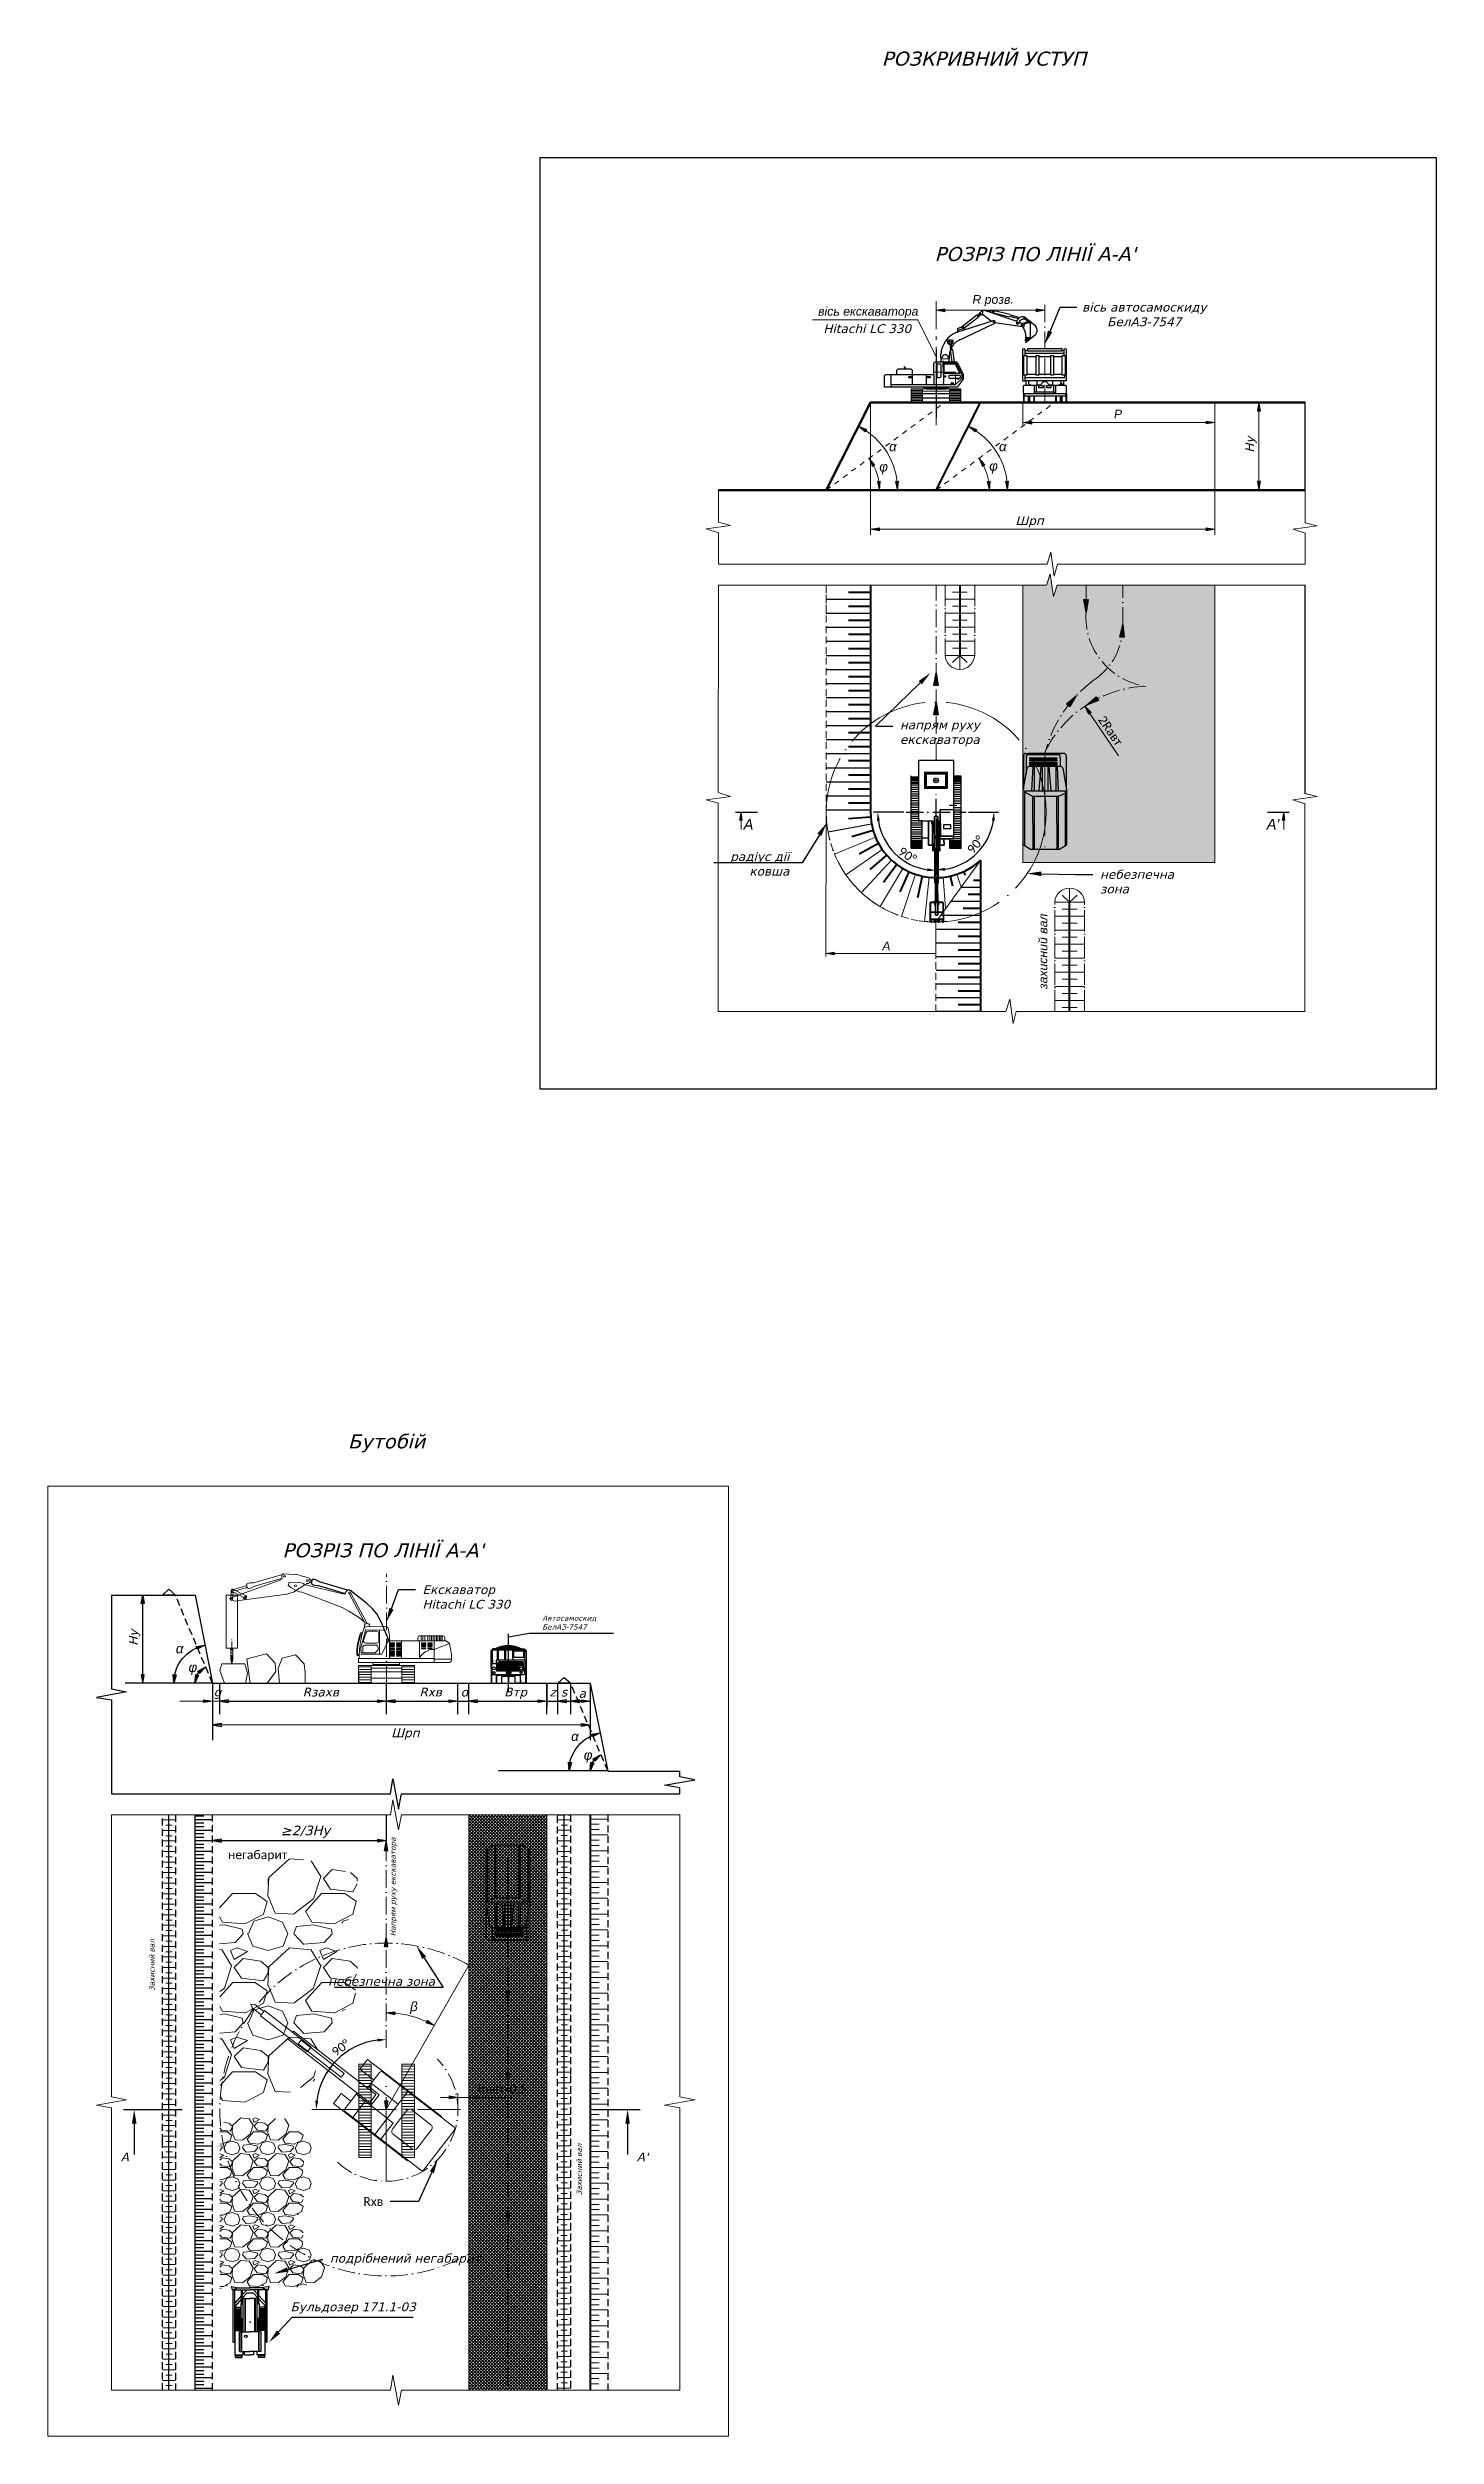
# Model space of a CAD drawing. Header units: millimetres. Extents: x -1138 to 1768, y 100 to 1081.
# Drawn here: x -420 to -25, y 101 to 781 of the extents above; entities that cross this region are included whole.
import ezdxf
from ezdxf import colors
from ezdxf.entities.mleader import LeaderData, LeaderLine
from ezdxf.math import Vec2, Vec3

# ---------------------------------------------------------------- set-up
doc = ezdxf.new("R2010")
doc.units = ezdxf.units.MM
for name, pattern in [('ACAD_ISO04W100', [30, 24, -3, 0, -3]), ('ACAD_ISO05W100', [33, 24, -3, 0, -3, 0, -3]), ('AHIDDEN2', [3, 1.5, -1.5]), ('CENTER', [7.5, 5, -1.25, 0, -1.25]), ('DotDashedLine', [13, 8, -2, 1, -2]), ('JIS_02_2.0', [3, 2, -1])]:
    doc.linetypes.add(name, pattern=pattern)
for name, color, linetype in [('НАДЗЕМКА', 7, 'Continuous'), ('ТРАНСПОРТ', 7, 'Continuous'), ('Уступ', 7, 'Continuous')]:
    doc.layers.add(name, color=color, linetype=linetype)
doc.layers.add('По умолчанию', color=7, linetype='Continuous', lineweight=0)
doc.styles.add('Arial_204I', font='ariali.ttf')
doc.styles.get("Standard").update_dxf_attribs({"font": 'calibri.ttf'})
doc.styles.add('стиль1', font='verdanai.ttf', dxfattribs={"height": 2.5})
doc.dimstyles.new('ISO-25', dxfattribs={"dimtxt": 2.5, "dimasz": 2.5, "dimexe": 1.25, "dimexo": 0.625, "dimtad": 1, "dimtxsty": 'Standard', "dimcen": 2.5, "dimadec": 0, "dimazin": 0, "dimtfac": 1, "dimtmove": 0, "dimatfit": 3, "dimfxl": 1, "dimarcsym": 0})

msp = doc.modelspace()

# ---------------------------------------------------------------- texts
at = {"lineweight": 20, "insert": (-119, 591.178), "char_height": 2.5, "attachment_point": 1, "rotation": 304.296766}
msp.add_mtext_dynamic_manual_height_columns('2Rавт', width=4.64691, gutter_width=12.5, heights=[0], dxfattribs=at)
at = {"insert": (-289.485, 321.75), "char_height": 0.28656, "width": 2.60397, "attachment_point": 1}
msp.add_mtext('{\\fTimes New Roman|b0|i0|c204|p18;БелАЗ - 7540}', dxfattribs=at)
at = {"lineweight": 20, "char_height": 2.5, "attachment_point": 1}
for s, width, insert in [('негабарит', 7.87892, (-368.885, 267.607)), ('lmin=0,5', 3.89136, (-297.547, 200.926))]:
    msp.add_mtext_dynamic_manual_height_columns(s, width=width, gutter_width=12.5, heights=[0], dxfattribs=dict(at, insert=insert))
at = {"layer": 'НАДЗЕМКА', "color": 2, "insert": (-199.229, 702.422), "char_height": 2.5, "attachment_point": 1, "style": 'стиль1'}
msp.add_mtext_dynamic_manual_height_columns('{\\C256;Hitachi LC 330}', width=26.04537, gutter_width=12.5, heights=[0], dxfattribs=at)
at = {"layer": 'По умолчанию', "color": 0, "linetype": 'Continuous', "lineweight": 15, "style": 'Arial_204I'}
for s, height, p in [('R розв.', 2.5, (-156.745, 708.238)), (' вісь екскаватора', 2.5, (-201.682, 704.871)), (' P', 2.5, (-117.382, 675.604)), ('А', 3, (-221.948, 558.436)), ("А'", 3, (-72.893, 558.444)), ('A', 2.5, (-182.432, 524.029))]:
    msp.add_text(s, height=height, dxfattribs=at).set_placement(p)
msp.add_text('захисний вал', height=2.5, rotation=90, dxfattribs=at).set_placement((-135.387, 512.975))
at = {"layer": 'ТРАНСПОРТ', "attachment_point": 1, "style": 'стиль1'}
for s, width, heights, insert, char_height in [('РОЗКРИВНИЙ УСТУП ', 132.18846, [7.444], (-182.608, 780.102), 4), ("РОЗРІЗ ПО ЛІНІЇ А-А'", 65.14754, [7.444], (-167.544, 724.432), 4), ('Бутобій', 102.648, [7.444], (-334.725, 386.126), 4), ("РОЗРІЗ ПО ЛІНІЇ А-А'", 65.14754, [0], (-353.392, 355.103), 4), ('А', 3.84048, [0], (-399.483, 181.473), 2.5), ("А'", 3.84048, [0], (-252.428, 181.473), 2.5), ('Бульдозер 171.1-03', 53.2395, [0], (-351.059, 138.787), 2.5)]:
    msp.add_mtext_dynamic_manual_height_columns(s, width=width, gutter_width=12.5, heights=heights, dxfattribs=dict(at, insert=insert, char_height=char_height))
at = {"layer": 'ТРАНСПОРТ', "linetype": 'JIS_02_2.0', "char_height": 2.5, "attachment_point": 1, "style": 'Arial_204I'}
for s, insert in [('{\\H1.0833x;α}', (-180.498, 668.949)), ('{\\H1.0833x;α}', (-149.171, 668.949)), ('{\\H1.0833x;φ}', (-183.281, 663.175)), ('{\\H1.0833x;φ}', (-151.949, 663.411)), ('{\\H1.0833x;α}', (-383.739, 326.451)), ('{\\H1.0833x;φ}', (-380.135, 321.125)), ('{\\H1.0833x;α}', (-271.095, 301.452)), ('{\\H1.0833x;φ}', (-267.491, 296.125)), ('{\\H1.0833x;β}', (-316.99, 224.49))]:
    msp.add_mtext_dynamic_manual_height_columns(s, width=2.78971, gutter_width=12.5, heights=[0], dxfattribs=dict(at, insert=insert))
at = {"layer": 'ТРАНСПОРТ', "color": 0, "insert": (-279.332, 334.497), "char_height": 1.5, "attachment_point": 1, "style": 'стиль1'}
msp.add_mtext_dynamic_manual_height_columns('Автосамоскид\\PБелАЗ-7547', width=15.08245, gutter_width=12.5, heights=[0], dxfattribs=at)
at = {"layer": 'ТРАНСПОРТ', "color": 0, "char_height": 1.5, "attachment_point": 1, "rotation": 90, "style": 'стиль1'}
for s, width, insert in [('Напрям руху екскаватора', 30.36131, (-322.586, 243.119)), ('3ахисний вал', 26.68433, (-391.316, 227.568)), ('3ахисний вал', 26.68433, (-269.551, 169.334))]:
    msp.add_mtext_dynamic_manual_height_columns(s, width=width, gutter_width=12.5, heights=[0], dxfattribs=dict(at, insert=insert))
at = {"layer": 'Уступ', "char_height": 2.5, "attachment_point": 1, "rotation": 90, "style": 'стиль1'}
for insert in [(-78.963, 665.822), (-397.096, 325.881)]:
    msp.add_mtext_dynamic_manual_height_columns('Hу', width=3.90378, gutter_width=12.5, heights=[0], dxfattribs=dict(at, insert=insert))
at = {"layer": 'Уступ', "char_height": 2.5, "attachment_point": 1, "style": 'стиль1'}
for s, insert in [('Шрп', (-144.49, 647.738)), ('g', (-372.986, 313.95)), ('Rзахв', (-347.626, 313.95)), ('Rхв', (-314.366, 313.95)), ('d', (-302.58, 313.95)), ('Bтр', (-290.195, 313.95)), ('z', (-277.243, 313.95)), ('s', (-273.963, 313.95)), ('а', (-268.983, 313.57)), ('Шрп', (-322.371, 302.325)), ('{\\H1.0833x;≥2/3Hу}', (-353.864, 274.636))]:
    msp.add_mtext_dynamic_manual_height_columns(s, width=3.90378, gutter_width=12.5, heights=[0], dxfattribs=dict(at, insert=insert))

# ---------------------------------------------------------------- blocks, each defined once
blk = doc.blocks.new('A$C3F031176')
for p, q in [((-27.28, 5.4), (-27.28, -4.71)), ((-27.28, -5.43), (-27.28, 4.68)), ((-26.96, 3.62), (-26.96, -4.69)), ((-26.66, 6.06), (-17.19, 6.06)), ((-26.34, 4.29), (-23.59, 4.29)), ((-23.59, 4.43), (-23.58, -4.41)), ((-23.59, 3.45), (-16.66, 3.73)), ((-23.59, 3.07), (-16.66, 3.07)), ((-23.58, 1.13), (-16.66, 1.65)), ((-23.58, 0.81), (-16.66, 0.81)), ((-23.17, 5.09), (-16.92, 6.11)), ((-16.92, 6.11), (-1.15, 6.11)), ((-16.66, -5.79), (-16.66, 5.78)), ((-16.66, 5.78), (-0.96, 5.78)), ((-15.95, 5.78), (-15.06, 3.77)), ((-15.06, 3.77), (-15.06, -3.46)), ((-15.06, 3.71), (0, 3.71)), ((-15.06, 3.32), (0, 3.32)), ((-1.15, 6.11), (0, 4.16)), ((0, 4.16), (0, -4.16)), ((-26.66, -6.1), (-17.19, -6.1)), ((-26.34, -5.37), (-21.56, -5.37)), ((-23.58, -0.82), (-16.66, -0.82)), ((-23.58, -1.19), (-16.66, -1.73)), ((-23.58, -3.09), (-16.66, -3.09)), ((-23.58, -3.46), (-16.66, -3.83)), ((-16.75, -6.27), (-23.17, -5.07)), ((-1.27, -6.27), (-16.75, -6.27)), ((-0.97, -5.79), (-16.66, -5.79)), ((-15.06, -3.46), (-16.28, -5.79)), ((-15.06, -3.12), (0, -3.12)), ((-15.06, -3.52), (0, -3.52)), ((0, -4.16), (-1.27, -6.27))]:
    blk.add_line(p, q)
at = {"linetype": 'ACAD_ISO04W100', "lineweight": 0}
blk.add_line((-27.77, -0.02), (0, -0.02), dxfattribs=at)
for points in [[(-26.12, 3.37), (-25.81, 3.37), (-25.81, -4.31), (-26.12, -4.31)], [(-25.51, 3.37), (-25.2, 3.37), (-25.2, -4.31), (-25.51, -4.31)], [(-24.8, 3.37), (-24.5, 3.37), (-24.5, -4.31), (-24.8, -4.31)], [(-24.26, 3.37), (-23.95, 3.37), (-23.95, -4.31), (-24.26, -4.31)]]:
    blk.add_lwpolyline(points, close=True)
for centre, radius, start, end in [((-26.71, 5.48), 0.583, 85.666, 188.09311), ((-26.38, 3.7), 0.583, 85.666, 188.09311), ((-22.96, 4.5), 0.63, 109.96516, 186.476), ((-26.71, -5.51), 0.583, 171.90689, 274.334), ((-26.36, -4.77), 0.604, 172.8512, 272.37376), ((-22.96, -4.48), 0.63, 173.524, 250.03484)]:
    blk.add_arc(centre, radius, start, end)
blk = doc.blocks.new('A$C41F85E34')
at = {"layer": 'Уступ'}
h = blk.add_hatch(color=256, dxfattribs=at)
h.dxf.hatch_style = 1
h.paths.add_polyline_path([(-1.72, 1.81), (-2.02, 1.53), (0, 0)])
h.paths.add_polyline_path([(-1.42, 2.1), (-1.72, 1.81), (0, 0)])
blk.add_lwpolyline([(0, 0), (-2.02, 1.53), (-1.42, 2.1), (0, 0)], dxfattribs=at)
blk = doc.blocks.new('*D48')
at = {"color": 0, "lineweight": -2, "transparency": 16777216}
blk.add_arc((-323.8, 193.75), 19.94, 97.18872, 172.81128, dxfattribs=at)
at = {"color": 0, "lineweight": 20, "transparency": 16777216}
for points in [[(-326.32, 213.95), (-326.27, 213.12), (-323.8, 213.69)], [(-343.17, 196.22), (-344, 196.28), (-343.74, 193.75)]]:
    blk.add_solid(points, dxfattribs=at)
at = {"layer": 'Defpoints', "color": 0, "lineweight": 20, "transparency": 16777216}
for p in [(-323.8, 269.92), (-323.8, 211.36), (-341.07, 203.72), (-344.97, 193.75), (-302.63, 193.75)]:
    blk.add_point(p, dxfattribs=at)
at = {"color": 0, "lineweight": 20, "transparency": 16777216, "insert": (-336.77, 211.33), "char_height": 2.5, "attachment_point": 5, "rotation": 36.43167}
blk.add_mtext('90°', dxfattribs=at)
blk = doc.blocks.new('*D49')
at = {"color": 0, "lineweight": -2, "transparency": 16777216}
for p, q in [((-167.08, 561.56), (-167.08, 545.7)), ((-157.86, 563.44), (-149.34, 563.44))]:
    blk.add_line(p, q, dxfattribs=at)
blk.add_arc((-167.08, 563.44), 16.49, 278.69338, 351.30662, dxfattribs=at)
at = {"color": 0, "lineweight": 20, "transparency": 16777216}
for points in [[(-151.19, 560.98), (-150.36, 560.92), (-150.59, 563.44)], [(-164.56, 546.73), (-164.62, 547.56), (-167.08, 546.95)]]:
    blk.add_solid(points, dxfattribs=at)
at = {"layer": 'Defpoints', "color": 0, "lineweight": 20, "transparency": 16777216}
for p in [(-167.08, 569.02), (-175.67, 563.44), (-167.08, 562.19), (-158.49, 563.44), (-158.83, 549.16)]:
    blk.add_point(p, dxfattribs=at)
at = {"color": 0, "lineweight": 20, "transparency": 16777216, "insert": (-155.84, 554.14), "char_height": 2.5, "attachment_point": 5, "rotation": 50.39765}
blk.add_mtext('90°', dxfattribs=at)
blk = doc.blocks.new('*D50')
at = {"color": 0, "lineweight": -2, "transparency": 16777216}
for p, q in [((-176.29, 563.44), (-184.98, 563.44)), ((-167.08, 561.56), (-167.08, 545.55))]:
    blk.add_line(p, q, dxfattribs=at)
blk.add_arc((-167.08, 563.44), 16.65, 188.61201, 261.38799, dxfattribs=at)
at = {"color": 0, "lineweight": 20, "transparency": 16777216}
for points in [[(-183.96, 560.92), (-183.13, 560.98), (-183.73, 563.44)], [(-169.54, 547.4), (-169.61, 546.57), (-167.08, 546.8)]]:
    blk.add_solid(points, dxfattribs=at)
at = {"layer": 'Defpoints', "color": 0, "lineweight": 20, "transparency": 16777216}
for p in [(-167.08, 569.02), (-175.67, 563.44), (-167.08, 562.19), (-158.49, 563.44), (-181.5, 555.12)]:
    blk.add_point(p, dxfattribs=at)
at = {"color": 0, "lineweight": 20, "transparency": 16777216, "insert": (-175.26, 551.17), "char_height": 2.5, "attachment_point": 5, "rotation": 326.32153}
blk.add_mtext('90°', dxfattribs=at)

# ---------------------------------------------------------------- dimensions: what is measured, and where the dimension line sits
at = {"lineweight": 20}
for base, line1, line2, picture, middle in [((-181.499, 555.121), ((-167.081, 562.187), (-167.081, 569.023)), ((-175.669, 563.445), (-158.487, 563.445)), '*D50', (-176.313, 549.591)), ((-158.835, 549.162), ((-167.081, 562.187), (-167.081, 569.023)), ((-175.669, 563.445), (-158.487, 563.445)), '*D49', (-154.374, 552.931)), ((-341.07, 203.724), ((-344.971, 193.755), (-302.633, 193.755)), ((-323.802, 211.362), (-323.802, 269.924)), '*D48', (-335.643, 209.797))]:
    dim = msp.add_angular_dim_2l(base=base, line1=line1, line2=line2, dimstyle='ISO-25', dxfattribs=at)
    dim.commit()
    dim.dimension.update_dxf_attribs({"geometry": picture, "text_midpoint": middle, "dimtype": 162})

# ---------------------------------------------------------------- hatches: boundary and pattern name
for points in [[(-174.643, 687.487), (-174.093, 687.487), (-174.093, 687.183), (-174.643, 687.183)], [(-169.319, 687.487), (-168.769, 687.487), (-168.769, 687.183), (-169.319, 687.183)]]:
    msp.add_hatch(color=256).paths.add_polyline_path(points)
h = msp.add_hatch(color=256)
edge = h.paths.add_edge_path()
edge.add_arc((-164.483, 687.558), 0.339, 0, 360)
h = msp.add_hatch(color=256)
edge = h.paths.add_edge_path()
edge.add_arc((-162.483, 685.527), 0.339, 0, 360)
at = {"lineweight": 20}
h = msp.add_hatch(color=256, dxfattribs=at)
h.dxf.hatch_style = 1
h.paths.add_polyline_path([(-75.493, 677.671), (-75.076, 680.171), (-74.659, 677.671)])
h = msp.add_hatch(color=256, dxfattribs=at)
h.dxf.hatch_style = 1
h.paths.add_polyline_path([(-187.278, 671.721), (-186.857, 672.44), (-189.225, 673.343)])
h = msp.add_hatch(color=256, dxfattribs=at)
h.dxf.hatch_style = 1
h.paths.add_polyline_path([(-155.95, 671.721), (-155.529, 672.44), (-157.898, 673.343)])
h = msp.add_hatch(color=256, dxfattribs=at)
h.dxf.hatch_style = 1
h.paths.add_polyline_path([(-186.187, 664.204), (-184.525, 662.29), (-185.235, 661.855)])
h = msp.add_hatch(color=256, dxfattribs=at)
h.dxf.hatch_style = 1
h.paths.add_polyline_path([(-154.859, 664.204), (-153.16, 662.324), (-153.861, 661.874)])
h = msp.add_hatch(color=256, dxfattribs=at)
h.dxf.hatch_style = 1
h.paths.add_polyline_path([(-183.211, 655.171), (-183.832, 657.628), (-183.001, 657.697)])
h = msp.add_hatch(color=256, dxfattribs=at)
h.dxf.hatch_style = 1
h.paths.add_polyline_path([(-178.048, 655.171), (-177.786, 657.692), (-178.617, 657.641)])
h = msp.add_hatch(color=256, dxfattribs=at)
h.dxf.hatch_style = 1
h.paths.add_polyline_path([(-151.883, 655.171), (-152.504, 657.628), (-151.674, 657.697)])
h = msp.add_hatch(color=256, dxfattribs=at)
h.dxf.hatch_style = 1
h.paths.add_polyline_path([(-146.72, 655.171), (-146.458, 657.692), (-147.29, 657.641)])
h = msp.add_hatch(color=256, dxfattribs=at)
h.dxf.hatch_style = 1
h.paths.add_polyline_path([(-75.076, 655.171), (-75.493, 657.671), (-74.659, 657.671)])
h = msp.add_hatch(color=256, dxfattribs=at)
h.dxf.hatch_style = 1
h.paths.add_polyline_path([(-124.674, 593.626), (-123.627, 591.318), (-123.281, 591.55)])
h.paths.add_polyline_path([(-124.674, 593.626), (-123.281, 591.55), (-122.935, 591.782)])
at = {"lineweight": 5}
h = msp.add_hatch(dxfattribs=at)
h.set_pattern_fill('ANSI37', color=253, scale=0.2)
h.paths.add_polyline_path([(-278.012, 277.699), (-300.29, 277.699), (-300.29, 113.805), (-278.012, 113.805), (-278.012, 127.669)])
h.paths.add_polyline_path([(-298.466, 196.565), (-283.257, 196.565), (-283.257, 202.622), (-298.466, 202.622)], flags=24)
at = {"lineweight": 20}
h = msp.add_hatch(dxfattribs=at)
h.set_pattern_fill('GRAVEL', color=256)
h.set_pattern_definition([(228.0128, (270.258, 218.3081), (-203.2, -228.6), [3.4172, -338.30484]), (184.96974, (267.972, 215.7681), (304.7999999, 25.4000014), [5.86405, -580.5405]), (132.51045, (262.13, 215.2601), (254, -279.4), [4.1348, -409.3472]), (267.2737, (252.224, 208.9101), (25.4, 508), [5.34005, -528.6644]), (292.83365, (251.97, 203.5761), (-127, 304.8), [5.23634, -518.3981]), (357.2737, (254.002, 198.7501), (-508, 25.4), [5.34005, -528.6644]), (37.69424, (259.336, 198.4961), (-330.2, -254), [7.06194, -699.13115]), (72.25533, (264.924, 202.8141), (177.8, 558.8), [6.6672, -660.05257]), (121.42957, (266.956, 209.1641), (-203.2, 330.2), [5.35813, -530.45546]), (175.23636, (264.162, 213.736), (279.4, -25.4), [6.1171, -299.7394]), (222.39744, (258.06604, 214.2441), (-304.8, -279.4), [7.9108, -783.16773]), (138.81407, (277.37, 208.656), (-177.8, 152.4), [2.70005, -267.30566]), (171.46923, (275.338, 210.4341), (330.2, -50.8), [5.1368, -508.5464]), (225, (270.258, 211.196), (-4e-15, -25.4), [3.5921, -32.3289]), (203.1986, (268.48, 214.244), (127, 50.8), [1.9344, -191.5062]), (291.8014, (266.702, 213.482), (-25.4, 76.2), [2.73566, -134.0475]), (30.96376, (267.718, 210.942), (76.2, 50.8), [4.4432, -143.663]), (161.565, (271.528, 213.228), (50.8, -25.4), [3.2129, -77.109]), (16.38954, (251.97, 213.4821), (254, 76.2), [4.5009, -445.58827]), (70.34618, (256.288, 214.7521), (-101.6, -279.4), [3.776, -373.82216]), (293.1986, (271.528, 218.308), (-50.8, 127), [3.8688, -189.5718]), (343.61046, (273.052, 214.7521), (-254, 76.2), [4.5009, -445.58827]), (339.44395, (251.97, 197.734), (-127, 50.8), [4.34035, -212.67734]), (294.77514, (256.034, 196.2101), (-127, 279.4), [3.6367, -360.03593]), (66.8014, (271.782, 192.908), (50.8, 127), [3.8688, -189.5718]), (17.35402, (273.306, 196.4641), (-330.2, -101.6), [4.2578, -421.52376]), (69.44395, (259.336, 192.908), (-50.8, -127), [2.1702, -214.8475]), (101.3099, (270.258, 192.908), (-25.4, 101.6), [1.29515, -128.21995]), (165.9638, (270.004, 194.178), (76.2, -25.4), [5.2363, -99.49055]), (186.009, (264.924, 195.4481), (254, 25.4), [4.85267, -480.41365]), (303.6901, (267.718, 208.656), (-25.4, 50.8), [3.6632, -87.9178]), (353.15723, (269.75, 205.6081), (431.8, -50.8), [6.39557, -633.1601]), (60.9454, (276.1, 204.846), (-101.6, -177.8), [2.6151, -258.8939]), (90, (277.37, 207.132), (-25.4, 25.4), [1.524, -23.876]), (120.25644, (264.416, 196.2101), (101.6, -177.8), [3.5287, -349.3394]), (48.0128, (262.638, 199.2581), (203.2, 228.6), [6.8344, -334.8876]), (0, (267.21, 204.338), (25.4, 25.4), [6.604, -18.796]), (325.30485, (273.814, 204.3381), (254, -177.8), [4.0161, -397.59317]), (254.0546, (277.116, 202.052), (-25.4, -101.6), [3.6983, -181.2165]), (207.64598, (276.1, 198.4961), (-482.6, -254), [6.02145, -596.12464]), (175.42608, (270.766, 195.7021), (-330.2, 25.4), [6.3703, -630.65846])])
h.paths.add_polyline_path([(-371.129, 195.926), (-364.99, 195.074), (-357.431, 198.443), (-353.421, 197.623), (-344.144, 202.038), (-343.168, 213.923), (-339.422, 217.071), (-336.797, 221.478), (-332.314, 224.023), (-332.659, 228.943), (-331.685, 237.105), (-339.256, 240.783), (-338.524, 245.625), (-333.342, 248.607), (-332.169, 253.108), (-333.095, 255.195), (-332.106, 257.973), (-331.965, 260.879), (-339.577, 262.467), (-342.028, 260.789), (-345.136, 264.62), (-351.662, 265.367), (-357.454, 259.744), (-357.743, 254.972), (-367.249, 256.118), (-371.309, 251.675)])
h = msp.add_hatch(color=256, dxfattribs=at)
h.dxf.hatch_style = 1
h.paths.add_polyline_path([(-323.802, 221.312), (-321.286, 221.615), (-321.324, 220.783)])
h = msp.add_hatch(color=256, dxfattribs=at)
h.dxf.hatch_style = 1
h.paths.add_polyline_path([(-310.138, 217.686), (-312.553, 218.455), (-312.173, 219.196)])
h = msp.add_hatch(color=256, dxfattribs=at)
h.dxf.hatch_style = 1
h.paths.add_polyline_path([(-305.858, 196.783), (-305.858, 197.617), (-303.358, 197.2)])
h = msp.add_hatch(color=256, dxfattribs=at)
h.dxf.hatch_style = 1
h.paths.add_polyline_path([(-297.79, 196.783), (-297.79, 197.617), (-300.29, 197.2)])
h = msp.add_hatch(dxfattribs=at)
h.set_pattern_fill('GRAVEL', color=256, scale=0.4)
h.set_pattern_definition([(228.01279, (259.28524, 203.0681), (-81.28, -91.44), [1.36689, -135.32193]), (184.96974, (258.37084, 202.0521), (121.91999995, 10.16000058), [2.34562, -232.2162]), (132.51045, (256.03404, 201.8489), (101.60000004, -111.75999996), [1.65393, -163.73889]), (267.27369, (252.07164, 199.3089), (10.16000002, 203.2), [2.13602, -211.46575]), (292.83365, (251.97004, 197.1753), (-50.8, 121.92), [2.09453, -207.35923]), (357.27369, (252.78284, 195.2449), (-203.2, 10.16000002), [2.13602, -211.46575]), (37.69424, (254.91644, 195.1433), (-132.08, -101.6), [2.82477, -279.65246]), (72.25533, (257.15164, 196.8705), (71.12000002, 223.52), [2.66688, -264.02103]), (121.429566, (257.96444, 199.4105), (-81.28, 132.08), [2.14325, -212.18218]), (175.23636, (256.84684, 201.2393), (111.76, -10.16), [2.44685, -119.89575]), (222.39744, (254.40844, 201.4425), (-121.92, -111.76), [3.16431, -313.26709]), (138.81407, (262.13, 199.2073), (-71.12, 60.96), [1.08002, -106.92226]), (171.46923, (261.31724, 199.9185), (132.08, -20.31999998), [2.05473, -203.41856]), (225, (259.285, 200.223), (-1e-15, -10.16), [1.43684, -12.93157]), (203.1986, (258.574, 201.4425), (50.8, 20.32), [0.77377, -76.60249]), (291.8014, (257.8628, 201.1377), (-10.16, 30.48), [1.09426, -53.61901]), (30.96376, (258.2692, 200.1217), (30.48, 20.32), [1.77728, -57.4652]), (161.56505, (259.7932, 201.036), (20.32, -10.16), [1.28515, -30.8436]), (16.38954, (251.97004, 201.1377), (101.6, 30.48), [1.80035, -178.23531]), (70.34618, (253.69724, 201.6457), (-40.64, -111.76), [1.5104, -149.52886]), (293.1986, (259.7932, 203.0681), (-20.32, 50.8), [1.54752, -75.82873]), (343.61046, (260.40284, 201.6457), (-101.6, 30.48), [1.80035, -178.23531]), (339.44395, (251.97, 194.8385), (-50.8, 20.32), [1.73614, -85.07094]), (294.77514, (253.59564, 194.2289), (-50.8000001, 111.76), [1.45469, -144.01437]), (66.8014, (259.8948, 192.9081), (20.32, 50.8), [1.54752, -75.82873]), (17.35402, (260.50444, 194.3305), (-132.08, -40.64), [1.70313, -168.6095]), (69.44395, (254.9164, 192.9081), (-20.32, -50.8), [0.86807, -85.93901]), (101.30993, (259.2852, 192.908), (-10.16, 40.64), [0.51806, -51.28798]), (165.96376, (259.1836, 193.416), (30.48, -10.16), [2.09453, -39.79622]), (186.00901, (257.15164, 193.9241), (101.6, 10.16), [1.94107, -192.16546]), (303.69007, (258.2692, 199.2073), (-10.16, 20.32), [1.4653, -35.1671]), (353.15723, (259.08204, 197.9881), (172.72, -20.32), [2.55823, -253.26404]), (60.9454, (261.622, 197.6833), (-40.64, -71.12), [1.04603, -103.55757]), (90, (262.13, 198.598), (-10.16, 10.16), [0.6096, -9.5504]), (120.25644, (256.94844, 194.2289), (40.64, -71.12), [1.41147, -139.73576]), (48.01279, (256.23724, 195.4481), (81.28, 91.44), [2.73377, -133.95505]), (0, (258.066, 197.48), (10.16, 10.16), [2.6416, -7.5184]), (325.30485, (260.70764, 197.4801), (101.60000004, -71.11999995), [1.60644, -159.03727]), (254.0546, (262.0284, 196.5657), (-10.16, -40.64), [1.47932, -72.4866]), (207.645975, (261.62204, 195.1433), (-193.04, -101.6), [2.40858, -238.44986]), (175.42608, (259.48844, 194.0257), (-132.08, 10.16), [2.54812, -252.26339])])
h.paths.add_polyline_path([(-371.219, 189.022), (-369.884, 190.289), (-366.268, 191.388), (-360.207, 191.558), (-357.623, 189.943), (-355.212, 191.22), (-352.063, 191.132), (-350.953, 187.743), (-347.694, 187.333), (-347.169, 185.009), (-345.863, 184.499), (-344.864, 183.115), (-345.678, 181.066), (-347.329, 179.77), (-347.634, 174.91), (-345.866, 174.432), (-345.028, 172.933), (-344.948, 171.428), (-347.377, 169.508), (-347.485, 166.584), (-347.523, 164.78), (-349.892, 163.226), (-349.45, 161.07), (-347.421, 158.905), (-347.49, 156.143), (-347.852, 154.4), (-345.548, 154.019), (-344.747, 151.038), (-342.545, 150.857), (-340.962, 147.814), (-343.555, 144.306), (-349.495, 143.075), (-352.424, 143.251), (-355.686, 143.81), (-357.581, 144.372), (-360.494, 142.749), (-364.423, 143.42), (-367.598, 144.436), (-371.219, 142.562)])
at = {"layer": 'НАДЗЕМКА', "lineweight": 20}
h = msp.add_hatch(color=256, dxfattribs=at)
h.dxf.hatch_style = 1
h.paths.add_polyline_path([(-167.08, 706.409), (-164.572, 706.824), (-164.572, 705.991)])
h = msp.add_hatch(color=256, dxfattribs=at)
h.dxf.hatch_style = 1
h.paths.add_polyline_path([(-138.575, 705.991), (-138.575, 706.824), (-136.075, 706.407)])
h = msp.add_hatch(color=256, dxfattribs=at)
h.dxf.hatch_style = 1
h.paths.add_polyline_path([(-142.329, 674.399), (-139.821, 674.814), (-139.821, 673.981)])
h = msp.add_hatch(color=256, dxfattribs=at)
h.dxf.hatch_style = 1
h.paths.add_polyline_path([(-185.775, 643.992), (-183.266, 644.408), (-183.266, 643.574)])
h = msp.add_hatch(color=256, dxfattribs=at)
h.dxf.hatch_style = 1
h.paths.add_polyline_path([(-90.172, 643.576), (-90.172, 644.409), (-87.672, 643.992)])
h = msp.add_hatch(color=9, dxfattribs=at)
h.dxf.hatch_style = 1
h.paths.add_polyline_path([(-87.689, 628.102), (-132.613, 628.103), (-133.633, 624.889), (-134.558, 631.316), (-135.594, 628.103), (-142.329, 628.102), (-142.329, 549.062), (-87.689, 549.062)])
at = {"layer": 'По умолчанию', "lineweight": 0}
h = msp.add_hatch(color=0, dxfattribs=at)
h.paths.add_polyline_path([(-90.128, 674.403), (-90.116, 674.03), (-87.68, 674.4)])
h.paths.add_polyline_path([(-87.68, 674.4), (-90.141, 674.839), (-90.128, 674.403)])
h = msp.add_hatch(color=0, dxfattribs=at)
h.paths.add_polyline_path([(-222.677, 561.119), (-222.322, 561.13), (-222.674, 563.445)])
h.paths.add_polyline_path([(-222.674, 563.445), (-223.091, 561.107), (-222.677, 561.119)])
h = msp.add_hatch(color=0, dxfattribs=at)
h.paths.add_polyline_path([(-68.031, 561.119), (-67.677, 561.13), (-68.029, 563.445)])
h.paths.add_polyline_path([(-68.029, 563.445), (-68.446, 561.107), (-68.031, 561.119)])
h = msp.add_hatch(color=0, dxfattribs=at)
h.paths.add_polyline_path([(-196.097, 523.177), (-196.12, 523.55), (-198.544, 523.105)])
h.paths.add_polyline_path([(-198.544, 523.105), (-196.07, 522.741), (-196.097, 523.177)])
at = {"layer": 'Уступ'}
h = msp.add_hatch(color=256, dxfattribs=at)
h.dxf.hatch_style = 1
h.paths.add_polyline_path([(-124.355, 624.025), (-124.373, 620.425), (-124.955, 624.028)])
h.paths.add_polyline_path([(-123.755, 624.022), (-124.373, 620.425), (-124.355, 624.025)])
h = msp.add_hatch(color=256, dxfattribs=at)
h.dxf.hatch_style = 1
h.paths.add_polyline_path([(-114.087, 613.254), (-113.901, 616.85), (-113.487, 613.223)])
h.paths.add_polyline_path([(-114.686, 613.285), (-113.901, 616.85), (-114.087, 613.254)])
h = msp.add_hatch(color=256, dxfattribs=at)
h.dxf.hatch_style = 1
h.paths.add_polyline_path([(-167.117, 599.524), (-167.099, 603.124), (-166.517, 599.521)])
h.paths.add_polyline_path([(-167.717, 599.527), (-167.099, 603.124), (-167.117, 599.524)])
h = msp.add_hatch(color=256, dxfattribs=at)
h.dxf.hatch_style = 1
h.paths.add_polyline_path([(-167.117, 591.172), (-167.099, 594.772), (-166.517, 591.169)])
h.paths.add_polyline_path([(-167.717, 591.175), (-167.099, 594.772), (-167.117, 591.172)])
h = msp.add_hatch(color=256, dxfattribs=at)
h.dxf.hatch_style = 1
h.paths.add_polyline_path([(-129.466, 593.836), (-127.141, 596.584), (-129.007, 593.448)])
h.paths.add_polyline_path([(-129.924, 594.223), (-127.141, 596.584), (-129.466, 593.836)])
h = msp.add_hatch(color=256, dxfattribs=at)
h.dxf.hatch_style = 1
h.paths.add_polyline_path([(-121.154, 595.697), (-124.27, 593.893), (-121.455, 596.216)])
h.paths.add_polyline_path([(-120.854, 595.178), (-124.27, 593.893), (-121.154, 595.697)])
h = msp.add_hatch(color=256, dxfattribs=at)
h.dxf.hatch_style = 1
h.paths.add_polyline_path([(-393.208, 340.322), (-393.073, 339.173), (-393.217, 339.412), (-393.217, 337.898), (-392.804, 337.898)])
h.paths.add_polyline_path([(-393.223, 339.41), (-393.365, 339.167), (-393.271, 339.97), (-393.638, 337.898), (-393.221, 337.898)])
h.paths.add_polyline_path([(-393.208, 340.322), (-393.217, 340.272), (-393.217, 339.412), (-393.073, 339.173)])
h.paths.add_polyline_path([(-393.223, 340.238), (-393.271, 339.97), (-393.365, 339.167), (-393.223, 339.41)])
h = msp.add_hatch(color=256, dxfattribs=at)
h.dxf.hatch_style = 1
h.paths.add_polyline_path([(-375.446, 326.081, 0.0509775), (-377.6, 325.416), (-377.445, 325.051)])
h.paths.add_polyline_path([(-375.446, 326.081), (-377.739, 325.745), (-377.6, 325.416, -0.0509775)])
h.paths.add_polyline_path([(-377.739, 325.745), (-377.953, 325.714), (-377.826, 325.317, -0.0055719), (-377.6, 325.416)])
h.paths.add_polyline_path([(-377.6, 325.416, 0.0055719), (-377.826, 325.317), (-377.699, 324.92), (-377.445, 325.051)])
h = msp.add_hatch(color=256, dxfattribs=at)
h.dxf.hatch_style = 1
h.paths.add_polyline_path([(-393.208, 315.23), (-393.078, 316.379), (-393.221, 316.14), (-393.228, 317.654), (-392.815, 317.656)])
h.paths.add_polyline_path([(-393.227, 316.142), (-393.37, 316.384), (-393.272, 315.581), (-393.648, 317.652), (-393.232, 317.654)])
h.paths.add_polyline_path([(-393.208, 315.23), (-393.217, 315.28), (-393.221, 316.14), (-393.078, 316.379)])
h.paths.add_polyline_path([(-393.224, 315.314), (-393.272, 315.581), (-393.37, 316.384), (-393.227, 316.142)])
h = msp.add_hatch(color=256, dxfattribs=at)
h.dxf.hatch_style = 1
h.paths.add_polyline_path([(-383.658, 317.648), (-384.072, 317.695, 0.0565655), (-384.354, 315.211)])
h.paths.add_polyline_path([(-384.072, 317.695), (-384.486, 317.742), (-384.354, 315.211, -0.0565655)])
h = msp.add_hatch(color=256, dxfattribs=at)
h.dxf.hatch_style = 1
h.paths.add_polyline_path([(-377.279, 317.53), (-377.683, 317.633, 0.0827625), (-378.23, 316.072), (-378.304, 315.212)])
h.paths.add_polyline_path([(-377.683, 317.633), (-378.086, 317.737), (-378.23, 316.072, -0.0827625)])
h = msp.add_hatch(color=256, dxfattribs=at)
h.dxf.hatch_style = 1
h.paths.add_polyline_path([(-375.237, 319.844), (-376, 319.44, 0.0827625), (-377.224, 318.327), (-376.971, 317.995)])
h.paths.add_polyline_path([(-376, 319.44), (-377.477, 318.658), (-377.224, 318.327, -0.0827625)])
h = msp.add_hatch(dxfattribs=at)
h.set_pattern_fill('ANGLE', color=256)
h.set_pattern_definition([(0, (419.7654, 168.863), (0, 6.985), [5.08, -1.905]), (90, (419.7654, 168.863), (-6.985, 4e-16), [5.08, -1.905])])
h.paths.add_polyline_path([(-375.768, 310.522), (-373.269, 310.105), (-375.768, 310.105)])
h.paths.add_polyline_path([(-375.768, 310.105), (-373.269, 310.105), (-375.768, 309.688)])
h = msp.add_hatch(dxfattribs=at)
h.set_pattern_fill('ANGLE', color=256)
h.set_pattern_definition([(0, (419.7645, 168.863), (0, 6.985), [5.08, -1.905]), (90, (419.7645, 168.863), (-6.985, 4e-16), [5.08, -1.905])])
h.paths.add_polyline_path([(-375.767, 310.521), (-373.268, 310.105), (-375.767, 310.105)])
h.paths.add_polyline_path([(-375.767, 310.105), (-373.268, 310.105), (-375.767, 309.688)])
h = msp.add_hatch(dxfattribs=at)
h.set_pattern_fill('ANGLE', color=256)
h.set_pattern_definition([(0, (421.815, 168.863), (0, 6.985), [5.08, -1.905]), (90, (421.815, 168.863), (-6.985, 4e-16), [5.08, -1.905])])
h.paths.add_polyline_path([(-368.72, 310.521), (-371.219, 310.105), (-368.72, 310.105)])
h.paths.add_polyline_path([(-368.72, 310.105), (-371.219, 310.105), (-368.72, 309.688)])
h = msp.add_hatch(dxfattribs=at)
h.set_pattern_fill('ANGLE', color=256)
h.set_pattern_definition([(0, (421.816, 168.863), (0, 6.985), [5.08, -1.905]), (90, (421.816, 168.863), (-6.985, 4e-16), [5.08, -1.905])])
h.paths.add_polyline_path([(-368.719, 310.522), (-371.218, 310.105), (-368.719, 310.105)])
h.paths.add_polyline_path([(-368.719, 310.105), (-371.218, 310.105), (-368.719, 309.688)])
h = msp.add_hatch(dxfattribs=at)
h.set_pattern_fill('ANGLE', color=256)
h.set_pattern_definition([(0, (469.324, 168.863), (0, 6.985), [5.08, -1.905]), (90, (469.324, 168.863), (-6.985, 4e-16), [5.08, -1.905])])
h.paths.add_polyline_path([(-326.21, 310.522), (-323.711, 310.105), (-326.21, 310.105)])
h.paths.add_polyline_path([(-326.21, 310.105), (-323.711, 310.105), (-326.21, 309.688)])
h = msp.add_hatch(dxfattribs=at)
h.set_pattern_fill('ANGLE', color=256)
h.set_pattern_definition([(0, (469.323, 168.863), (0, 6.985), [5.08, -1.905]), (90, (469.323, 168.863), (-6.985, 4e-16), [5.08, -1.905])])
h.paths.add_polyline_path([(-326.209, 310.522), (-323.71, 310.105), (-326.209, 310.105)])
h.paths.add_polyline_path([(-326.209, 310.105), (-323.71, 310.105), (-326.209, 309.688)])
h = msp.add_hatch(dxfattribs=at)
h.set_pattern_fill('ANGLE', color=256)
h.set_pattern_definition([(0, (469.323, 168.863), (0, 6.985), [5.08, -1.905]), (90, (469.323, 168.863), (-6.985, 4e-16), [5.08, -1.905])])
h.paths.add_polyline_path([(-321.212, 310.522), (-323.711, 310.105), (-321.212, 310.105)])
h.paths.add_polyline_path([(-321.212, 310.105), (-323.711, 310.105), (-321.212, 309.688)])
h = msp.add_hatch(dxfattribs=at)
h.set_pattern_fill('ANGLE', color=256)
h.set_pattern_definition([(0, (469.324, 168.863), (0, 6.985), [5.08, -1.905]), (90, (469.324, 168.863), (-6.985, 4e-16), [5.08, -1.905])])
h.paths.add_polyline_path([(-321.211, 310.522), (-323.711, 310.105), (-321.211, 310.105)])
h.paths.add_polyline_path([(-321.211, 310.105), (-323.711, 310.105), (-321.211, 309.688)])
h = msp.add_hatch(dxfattribs=at)
h.set_pattern_fill('ANGLE', color=256)
h.set_pattern_definition([(0, (489.658, 168.863), (0, 6.985), [5.08, -1.905]), (90, (489.658, 168.863), (-6.985, 4e-16), [5.08, -1.905])])
h.paths.add_polyline_path([(-305.875, 310.522), (-303.376, 310.105), (-305.875, 310.105)])
h.paths.add_polyline_path([(-305.875, 310.105), (-303.376, 310.105), (-305.875, 309.688)])
h = msp.add_hatch(dxfattribs=at)
h.set_pattern_fill('ANGLE', color=256)
h.set_pattern_definition([(0, (489.657, 168.863), (0, 6.985), [5.08, -1.905]), (90, (489.657, 168.863), (-6.985, 4e-16), [5.08, -1.905])])
h.paths.add_polyline_path([(-305.874, 310.521), (-303.375, 310.105), (-305.874, 310.105)])
h.paths.add_polyline_path([(-305.874, 310.105), (-303.375, 310.105), (-305.874, 309.688)])
h = msp.add_hatch(dxfattribs=at)
h.set_pattern_fill('ANGLE', color=256)
h.set_pattern_definition([(0, (492.7444, 168.863), (0, 6.985), [5.08, -1.905]), (90, (492.7444, 168.863), (-6.985, 4e-16), [5.08, -1.905])])
h.paths.add_polyline_path([(-297.791, 310.522), (-300.29, 310.105), (-297.791, 310.105)])
h.paths.add_polyline_path([(-297.791, 310.105), (-300.29, 310.105), (-297.791, 309.688)])
h = msp.add_hatch(dxfattribs=at)
h.set_pattern_fill('ANGLE', color=256)
h.set_pattern_definition([(0, (492.7454, 168.863), (0, 6.985), [5.08, -1.905]), (90, (492.7454, 168.863), (-6.985, 4e-16), [5.08, -1.905])])
h.paths.add_polyline_path([(-297.79, 310.522), (-300.289, 310.105), (-297.79, 310.105)])
h.paths.add_polyline_path([(-297.79, 310.105), (-300.289, 310.105), (-297.79, 309.688)])
h = msp.add_hatch(dxfattribs=at)
h.set_pattern_fill('ANGLE', color=256)
h.set_pattern_definition([(0, (515.022, 168.863), (0, 6.985), [5.08, -1.905]), (90, (515.022, 168.863), (-6.985, 4e-16), [5.08, -1.905])])
h.paths.add_polyline_path([(-280.512, 310.522), (-278.013, 310.105), (-280.512, 310.105)])
h.paths.add_polyline_path([(-280.512, 310.105), (-278.013, 310.105), (-280.512, 309.688)])
h = msp.add_hatch(dxfattribs=at)
h.set_pattern_fill('ANGLE', color=256)
h.set_pattern_definition([(0, (515.021, 168.863), (0, 6.985), [5.08, -1.905]), (90, (515.021, 168.863), (-6.985, 4e-16), [5.08, -1.905])])
h.paths.add_polyline_path([(-280.511, 310.521), (-278.012, 310.105), (-280.511, 310.105)])
h.paths.add_polyline_path([(-280.511, 310.105), (-278.012, 310.105), (-280.511, 309.688)])
h = msp.add_hatch(dxfattribs=at)
h.set_pattern_fill('ANGLE', color=256)
h.set_pattern_definition([(0, (518.107, 168.863), (0, 6.985), [5.08, -1.905]), (90, (518.107, 168.863), (-6.985, 4e-16), [5.08, -1.905])])
h.paths.add_polyline_path([(-272.428, 310.521), (-274.927, 310.105), (-272.428, 310.105)])
h.paths.add_polyline_path([(-272.428, 310.105), (-274.927, 310.105), (-272.428, 309.688)])
h = msp.add_hatch(dxfattribs=at)
h.set_pattern_fill('ANGLE', color=256)
h.set_pattern_definition([(0, (518.108, 168.863), (0, 6.985), [5.08, -1.905]), (90, (518.108, 168.863), (-6.985, 4e-16), [5.08, -1.905])])
h.paths.add_polyline_path([(-272.427, 310.522), (-274.926, 310.105), (-272.427, 310.105)])
h.paths.add_polyline_path([(-272.427, 310.105), (-274.926, 310.105), (-272.427, 309.688)])
h = msp.add_hatch(dxfattribs=at)
h.set_pattern_fill('ANGLE', color=256)
h.set_pattern_definition([(0, (521.8076, 168.863), (0, 6.985), [5.08, -1.905]), (90, (521.8076, 168.863), (-6.985, 4e-16), [5.08, -1.905])])
h.paths.add_polyline_path([(-268.728, 310.521), (-271.227, 310.105), (-268.728, 310.105)])
h.paths.add_polyline_path([(-268.728, 310.105), (-271.227, 310.105), (-268.728, 309.688)])
h = msp.add_hatch(dxfattribs=at)
h.set_pattern_fill('ANGLE', color=256)
h.set_pattern_definition([(0, (521.8086, 168.863), (0, 6.985), [5.08, -1.905]), (90, (521.8086, 168.863), (-6.985, 4e-16), [5.08, -1.905])])
h.paths.add_polyline_path([(-268.727, 310.522), (-271.226, 310.105), (-268.727, 310.105)])
h.paths.add_polyline_path([(-268.727, 310.105), (-271.226, 310.105), (-268.727, 309.688)])
h = msp.add_hatch(dxfattribs=at)
h.set_pattern_fill('ANGLE', color=256)
h.set_pattern_definition([(0, (527.402, 168.863), (0, 6.985), [5.08, -1.905]), (90, (527.402, 168.863), (-6.985, 4e-16), [5.08, -1.905])])
h.paths.add_polyline_path([(-268.131, 310.522), (-265.632, 310.105), (-268.131, 310.105)])
h.paths.add_polyline_path([(-268.131, 310.105), (-265.632, 310.105), (-268.131, 309.688)])
h = msp.add_hatch(dxfattribs=at)
h.set_pattern_fill('ANGLE', color=256)
h.set_pattern_definition([(0, (527.401, 168.863), (0, 6.985), [5.08, -1.905]), (90, (527.401, 168.863), (-6.985, 4e-16), [5.08, -1.905])])
h.paths.add_polyline_path([(-268.13, 310.521), (-265.631, 310.105), (-268.13, 310.105)])
h.paths.add_polyline_path([(-268.13, 310.105), (-265.631, 310.105), (-268.13, 309.688)])
h = msp.add_hatch(dxfattribs=at)
h.set_pattern_fill('ANGLE', color=256)
h.set_pattern_definition([(0, (419.7645, 162.088), (0, 6.985), [5.08, -1.905]), (90, (419.7645, 162.088), (-6.985, 4e-16), [5.08, -1.905])])
h.paths.add_polyline_path([(-370.771, 303.746), (-373.27, 303.33), (-370.771, 303.33)])
h.paths.add_polyline_path([(-370.771, 303.33), (-373.27, 303.33), (-370.771, 302.913)])
h = msp.add_hatch(dxfattribs=at)
h.set_pattern_fill('ANGLE', color=256)
h.set_pattern_definition([(0, (419.7654, 162.088), (0, 6.985), [5.08, -1.905]), (90, (419.7654, 162.088), (-6.985, 4e-16), [5.08, -1.905])])
h.paths.add_polyline_path([(-370.77, 303.747), (-373.269, 303.33), (-370.77, 303.33)])
h.paths.add_polyline_path([(-370.77, 303.33), (-373.269, 303.33), (-370.77, 302.913)])
h = msp.add_hatch(dxfattribs=at)
h.set_pattern_fill('ANGLE', color=256)
h.set_pattern_definition([(0, (527.402, 162.088), (0, 6.985), [5.08, -1.905]), (90, (527.402, 162.088), (-6.985, 4e-16), [5.08, -1.905])])
h.paths.add_polyline_path([(-268.131, 303.747), (-265.632, 303.33), (-268.131, 303.33)])
h.paths.add_polyline_path([(-268.131, 303.33), (-265.632, 303.33), (-268.131, 302.913)])
h = msp.add_hatch(dxfattribs=at)
h.set_pattern_fill('ANGLE', color=256)
h.set_pattern_definition([(0, (527.401, 162.088), (0, 6.985), [5.08, -1.905]), (90, (527.401, 162.088), (-6.985, 4e-16), [5.08, -1.905])])
h.paths.add_polyline_path([(-268.13, 303.746), (-265.631, 303.33), (-268.13, 303.33)])
h.paths.add_polyline_path([(-268.13, 303.33), (-265.631, 303.33), (-268.13, 302.913)])
h = msp.add_hatch(color=256, dxfattribs=at)
h.dxf.hatch_style = 1
h.paths.add_polyline_path([(-262.801, 301.081, 0.0509775), (-264.956, 300.416), (-264.801, 300.051)])
h.paths.add_polyline_path([(-262.801, 301.081), (-265.095, 300.745), (-264.956, 300.416, -0.0509775)])
h.paths.add_polyline_path([(-265.095, 300.745), (-265.309, 300.714), (-265.182, 300.317, -0.0055719), (-264.956, 300.416)])
h.paths.add_polyline_path([(-264.956, 300.416, 0.0055719), (-265.182, 300.317), (-265.054, 299.921), (-264.801, 300.051)])
h = msp.add_hatch(color=256, dxfattribs=at)
h.dxf.hatch_style = 1
h.paths.add_polyline_path([(-271.014, 292.648), (-271.428, 292.695, 0.0565655), (-271.71, 290.211)])
h.paths.add_polyline_path([(-271.428, 292.695), (-271.842, 292.742), (-271.71, 290.211, -0.0565655)])
h = msp.add_hatch(color=256, dxfattribs=at)
h.dxf.hatch_style = 1
h.paths.add_polyline_path([(-264.635, 292.53), (-265.039, 292.634, 0.0827625), (-265.586, 291.073), (-265.66, 290.212)])
h.paths.add_polyline_path([(-265.039, 292.634), (-265.442, 292.737), (-265.586, 291.073, -0.0827625)])
h = msp.add_hatch(color=256, dxfattribs=at)
h.dxf.hatch_style = 1
h.paths.add_polyline_path([(-262.593, 294.844), (-263.356, 294.44, 0.0827625), (-264.58, 293.327), (-264.327, 292.996)])
h.paths.add_polyline_path([(-263.356, 294.44), (-264.833, 293.658), (-264.58, 293.327, -0.0827625)])
h = msp.add_hatch(dxfattribs=at)
h.set_pattern_fill('ANGLE', color=256)
h.set_pattern_definition([(0, (419.7635, 129.154), (0, 6.985), [5.08, -1.905]), (90, (419.7635, 129.154), (-6.985, 4e-16), [5.08, -1.905])])
h.paths.add_polyline_path([(-370.772, 270.813), (-373.271, 270.396), (-370.772, 270.396)])
h.paths.add_polyline_path([(-370.772, 270.396), (-373.271, 270.396), (-370.772, 269.979)])
h = msp.add_hatch(dxfattribs=at)
h.set_pattern_fill('ANGLE', color=256)
h.set_pattern_definition([(0, (419.7645, 129.154), (0, 6.985), [5.08, -1.905]), (90, (419.7645, 129.154), (-6.985, 4e-16), [5.08, -1.905])])
h.paths.add_polyline_path([(-370.771, 270.813), (-373.27, 270.396), (-370.771, 270.396)])
h.paths.add_polyline_path([(-370.771, 270.396), (-373.27, 270.396), (-370.771, 269.98)])
h = msp.add_hatch(dxfattribs=at)
h.set_pattern_fill('ANGLE', color=256)
h.set_pattern_definition([(0, (469.324, 129.154), (0, 6.985), [5.08, -1.905]), (90, (469.324, 129.154), (-6.985, 4e-16), [5.08, -1.905])])
h.paths.add_polyline_path([(-326.21, 270.813), (-323.711, 270.396), (-326.21, 270.396)])
h.paths.add_polyline_path([(-326.21, 270.396), (-323.711, 270.396), (-326.21, 269.98)])
h = msp.add_hatch(dxfattribs=at)
h.set_pattern_fill('ANGLE', color=256)
h.set_pattern_definition([(0, (469.323, 129.154), (0, 6.985), [5.08, -1.905]), (90, (469.323, 129.154), (-6.985, 4e-16), [5.08, -1.905])])
h.paths.add_polyline_path([(-326.209, 270.813), (-323.71, 270.396), (-326.209, 270.396)])
h.paths.add_polyline_path([(-326.209, 270.396), (-323.71, 270.396), (-326.209, 269.98)])

# ---------------------------------------------------------------- linework, layer by layer
for p, q in [((-161.157, 700.178), (-150.721, 703.485)), ((-160.903, 700.397), (-160.876, 701.182)), ((-160.876, 701.182), (-159.482, 701.89)), ((-160.748, 700.79), (-159.281, 701.246)), ((-160.295, 697.938), (-150.555, 702.635)), ((-159.573, 701.911), (-155.472, 705.074)), ((-159.035, 701.046), (-159.482, 701.89)), ((-159.139, 701.376), (-155.06, 704.485)), ((-158.722, 700.95), (-159.035, 701.046)), ((-155.477, 705.082), (-155.06, 704.485)), ((-155.386, 704.954), (-154.788, 705.428)), ((-155.149, 704.613), (-154.389, 705.227)), ((-153.699, 706.544), (-154.771, 705.559)), ((-154.527, 705.233), (-153.84, 705.202)), ((-153.84, 705.202), (-153.699, 706.544)), ((-151.407, 703.268), (-153.84, 705.202)), ((-153.703, 706.483), (-144.099, 703.308)), ((-152.484, 706.118), (-150.518, 706.367)), ((-150.518, 706.367), (-150.813, 705.527)), ((-150.768, 705.655), (-146.19, 704.524)), ((-150.518, 706.367), (-145.976, 705.248)), ((-142.434, 701.676), (-150.308, 702.792)), ((-146.135, 704.71), (-143.639, 704.032)), ((-146.017, 705.108), (-143.236, 704.323)), ((-143.499, 702.97), (-142.487, 702.615)), ((-142.155, 701.417), (-142.688, 701.921)), ((-142.531, 702.619), (-140.404, 703.378)), ((-142.03, 702.409), (-142.155, 701.417)), ((-140.721, 702.892), (-142.03, 702.409)), ((-140.98, 703.172), (-141.641, 703.813)), ((-140.514, 703.338), (-141.578, 704.37)), ((-140.279, 702.515), (-140.721, 702.892)), ((-140.404, 703.378), (-139.914, 702.802)), ((-139.914, 702.802), (-140.279, 702.515)), ((-140.279, 702.515), (-140.255, 698.22)), ((-139.104, 702.265), (-139.914, 702.802)), ((-167.08, 695.144), (-167.08, 675.895)), ((-163.399, 691.691), (-163.138, 694.535)), ((-162.853, 695.036), (-163.115, 696.979)), ((-163.023, 695.003), (-162.343, 695.138)), ((-162.55, 691.691), (-163.023, 695.003)), ((-162.523, 695.102), (-162.789, 697.073)), ((-161.851, 691.691), (-162.343, 695.138)), ((-161.157, 700.178), (-160.903, 700.397)), ((-141.004, 694.853), (-141.759, 694.853)), ((-138.886, 699.31), (-141.623, 697.129)), ((-141.312, 697.794), (-141.623, 697.129)), ((-141.615, 697.663), (-141.537, 698.761)), ((-140.378, 698.357), (-141.615, 697.663)), ((-140.378, 698.357), (-141.576, 698.212)), ((-140.392, 698.603), (-141.553, 698.536)), ((-141.537, 698.761), (-141.161, 698.776)), ((-141.29, 697.394), (-141.145, 697.647)), ((-141.161, 698.776), (-140.392, 698.603)), ((-141.145, 697.647), (-140.537, 698.125)), ((-141.072, 697.968), (-140.912, 697.83)), ((-140.537, 698.125), (-140.327, 698.162)), ((-140.392, 698.603), (-140.378, 698.357)), ((-131.272, 694.913), (-130.586, 694.913)), ((-130.586, 693.479), (-130.586, 695.456)), ((-129.982, 695.456), (-129.982, 686.254)), ((-174.643, 687.487), (-174.643, 687.183)), ((-169.319, 687.487), (-169.319, 687.183)), ((-166.895, 691.047), (-166.895, 687.305)), ((-165.63, 691.691), (-165.769, 693.786)), ((-165.49, 692.627), (-163.317, 692.585)), ((-165.031, 688.227), (-165.083, 691.984)), ((-160.404, 688.401), (-160.387, 688.421)), ((-141.246, 693.193), (-138.612, 693.193)), ((-137.792, 693.193), (-134.424, 693.193)), ((-133.604, 693.193), (-131.143, 693.193)), ((-142.057, 685), (-142.255, 684.802)), ((-142.255, 684.802), (-142.255, 682.694)), ((-142.255, 682.694), (-129.895, 682.694)), ((-142.177, 682.694), (-142.177, 680.31)), ((-142.06, 682.694), (-142.06, 680.171)), ((-139.215, 685), (-142.057, 685)), ((-141.935, 681.882), (-141.935, 682.694)), ((-130.226, 681.882), (-141.935, 681.882)), ((-129.982, 686.254), (-141.759, 686.254)), ((-141.54, 686.238), (-141.54, 685.009)), ((-140.848, 681.882), (-140.848, 680.171)), ((-140.73, 681.882), (-140.73, 680.31)), ((-140.564, 681.882), (-140.564, 680.31)), ((-140.446, 681.882), (-140.446, 680.171)), ((-139.234, 681.882), (-139.234, 680.171)), ((-139.059, 684.802), (-139.215, 685)), ((-139.117, 681.882), (-139.117, 680.31)), ((-139.058, 682.694), (-139.058, 684.793)), ((-138.568, 683.062), (-139.058, 683.062)), ((-138.568, 685.096), (-138.568, 683.062)), ((-138.547, 683.16), (-133.59, 683.16)), ((-138.322, 685.152), (-137.334, 685.155)), ((-137.334, 685.155), (-136.519, 686.085)), ((-136.519, 686.085), (-135.767, 686.083)), ((-135.767, 686.083), (-134.896, 685.152)), ((-134.896, 685.152), (-133.882, 685.155)), ((-133.59, 685.096), (-133.59, 683.062)), ((-133.59, 683.062), (-133.099, 683.062)), ((-132.894, 685), (-133.092, 684.802)), ((-133.092, 684.802), (-133.092, 682.694)), ((-133.033, 681.882), (-133.033, 680.31)), ((-132.915, 681.882), (-132.915, 680.171)), ((-130.051, 685), (-132.894, 685)), ((-131.703, 681.882), (-131.703, 680.171)), ((-131.586, 681.882), (-131.586, 680.31)), ((-131.419, 681.882), (-131.419, 680.31)), ((-131.302, 681.882), (-131.302, 680.171)), ((-130.226, 682.694), (-130.226, 681.882)), ((-130.09, 682.694), (-130.09, 680.171)), ((-129.896, 684.802), (-130.051, 685)), ((-129.972, 682.694), (-129.972, 680.31)), ((-129.895, 682.694), (-129.895, 684.793)), ((-142.543, 680.171), (-141.233, 680.171)), ((-142.06, 680.171), (-142.177, 680.31)), ((-140.848, 680.171), (-140.73, 680.31)), ((-140.8, 680.171), (-139.489, 680.171)), ((-140.446, 680.171), (-140.564, 680.31)), ((-139.234, 680.171), (-139.117, 680.31)), ((-132.915, 680.171), (-133.033, 680.31)), ((-131.35, 680.171), (-132.66, 680.171)), ((-131.703, 680.171), (-131.586, 680.31)), ((-131.302, 680.171), (-131.419, 680.31)), ((-129.606, 680.171), (-130.916, 680.171)), ((-130.09, 680.171), (-129.972, 680.31)), ((-174.243, 553.049), (-174.243, 573.772)), ((-174.243, 573.166), (-172.224, 573.166)), ((-172.138, 573.373), (-174.237, 573.373)), ((-172.138, 573.056), (-174.237, 573.056)), ((-172.138, 572.738), (-174.237, 572.738)), ((-172.138, 572.421), (-174.237, 572.421)), ((-174.237, 572.005), (-172.138, 572.005)), ((-162.06, 578.145), (-172.138, 578.145)), ((-172.138, 578.145), (-172.138, 560.964)), ((-162.06, 556.548), (-162.06, 578.145)), ((-159.961, 573.676), (-162.06, 573.676)), ((-162.06, 573.373), (-159.961, 573.373)), ((-162.06, 573.056), (-159.961, 573.056)), ((-162.06, 572.738), (-159.961, 572.738)), ((-162.06, 572.421), (-159.961, 572.421)), ((-159.961, 572.047), (-162.06, 572.047)), ((-159.961, 553.049), (-159.961, 573.676)), ((-172.138, 571.608), (-174.237, 571.608)), ((-172.138, 571.098), (-174.237, 571.098)), ((-172.138, 570.463), (-174.237, 570.463)), ((-172.138, 569.828), (-174.237, 569.828)), ((-172.138, 569.193), (-174.237, 569.193)), ((-172.138, 568.558), (-174.237, 568.558)), ((-172.138, 567.914), (-174.237, 567.914)), ((-172.138, 567.279), (-174.237, 567.279)), ((-172.138, 566.644), (-174.237, 566.644)), ((-172.138, 566.009), (-174.237, 566.009)), ((-172.138, 565.374), (-174.237, 565.374)), ((-163.305, 565.374), (-161.207, 565.374)), ((-162.06, 571.619), (-159.961, 571.619)), ((-162.06, 571.098), (-159.961, 571.098)), ((-162.06, 570.463), (-159.961, 570.463)), ((-162.06, 569.828), (-159.961, 569.828)), ((-162.06, 569.193), (-159.961, 569.193)), ((-162.06, 568.558), (-159.961, 568.558)), ((-162.06, 567.914), (-159.961, 567.914)), ((-162.06, 567.279), (-159.961, 567.279)), ((-162.06, 566.644), (-159.961, 566.644)), ((-162.06, 566.009), (-159.961, 566.009)), ((-172.138, 564.739), (-174.237, 564.739)), ((-172.138, 564.095), (-174.237, 564.095)), ((-172.138, 563.46), (-174.237, 563.46)), ((-172.138, 562.825), (-174.237, 562.825)), ((-172.138, 562.19), (-174.237, 562.19)), ((-172.138, 561.555), (-174.237, 561.555)), ((-171.051, 560.92), (-174.237, 560.92)), ((-171.051, 560.289), (-174.237, 560.289)), ((-171.051, 559.654), (-174.237, 559.654)), ((-171.051, 559.019), (-174.237, 559.019)), ((-171.051, 558.384), (-174.237, 558.384)), ((-172.138, 560.964), (-167.555, 560.963)), ((-171.052, 553.049), (-171.051, 560.964)), ((-166.595, 560.959), (-165.881, 560.959)), ((-162.06, 564.076), (-165.896, 564.056)), ((-162.06, 564.739), (-159.961, 564.739)), ((-162.06, 564.095), (-159.961, 564.095)), ((-162.06, 563.46), (-159.961, 563.46)), ((-162.06, 562.825), (-159.961, 562.825)), ((-162.06, 562.19), (-159.961, 562.19)), ((-162.06, 561.555), (-159.961, 561.555)), ((-162.06, 560.92), (-159.961, 560.92)), ((-162.06, 560.289), (-159.961, 560.289)), ((-162.06, 559.654), (-159.961, 559.654)), ((-162.06, 559.019), (-159.961, 559.019)), ((-162.06, 558.384), (-159.961, 558.384)), ((-171.052, 553.049), (-174.243, 553.049)), ((-171.051, 557.749), (-174.237, 557.749)), ((-171.051, 557.114), (-174.237, 557.114)), ((-171.051, 556.512), (-174.237, 556.512)), ((-171.051, 555.877), (-174.237, 555.877)), ((-171.051, 555.333), (-174.237, 555.333)), ((-171.052, 554.942), (-174.237, 554.942)), ((-171.052, 554.607), (-174.237, 554.607)), ((-171.052, 554.289), (-174.237, 554.289)), ((-171.052, 553.972), (-174.237, 553.972)), ((-171.052, 553.654), (-174.237, 553.654)), ((-171.052, 553.337), (-174.237, 553.337)), ((-169.248, 555.987), (-171.051, 555.987)), ((-167.108, 555.771), (-167.11, 556.527)), ((-162.058, 556.548), (-165.864, 556.527)), ((-162.137, 556.467), (-165.784, 556.448)), ((-163.154, 553.049), (-163.154, 555.785)), ((-159.961, 553.049), (-163.154, 553.049)), ((-163.146, 555.36), (-159.961, 555.36)), ((-163.146, 554.958), (-159.961, 554.958)), ((-163.146, 554.607), (-159.961, 554.607)), ((-163.146, 554.289), (-159.961, 554.289)), ((-163.146, 553.972), (-159.961, 553.972)), ((-163.146, 553.654), (-159.961, 553.654)), ((-163.146, 553.337), (-159.961, 553.337)), ((-162.06, 557.749), (-159.961, 557.749)), ((-162.06, 557.114), (-159.961, 557.114)), ((-162.056, 555.791), (-162.058, 556.548)), ((-162.058, 556.512), (-159.961, 556.512)), ((-162.056, 555.877), (-159.961, 555.877)), ((-166.682, 546.145), (-167.311, 546.142)), ((-367.407, 127.451), (-366.99, 127.451)), ((-366.99, 128.339), (-366.822, 128.339)), ((-366.99, 127.919), (-366.822, 127.919)), ((-358.105, 128.339), (-358.272, 128.339)), ((-358.105, 127.919), (-358.272, 127.919)), ((-357.687, 127.451), (-358.105, 127.451))]:
    msp.add_line(p, q)
at = {"color": 1}
msp.add_line((-167.08, 695.144), (-167.08, 675.895), dxfattribs=at)
at = {"lineweight": 35}
for p, q in [((-169.267, 560.964), (-169.248, 555.987)), ((-168.264, 560.028), (-168.269, 560.963)), ((-168.264, 560.028), (-168.026, 560.03)), ((-167.62, 559.948), (-168.124, 559.945)), ((-168.124, 559.945), (-168.094, 554.394)), ((-167.72, 560.336), (-168.028, 560.334)), ((-168.028, 560.334), (-168.026, 559.946)), ((-167.72, 560.336), (-167.718, 559.948)), ((-167.718, 560.031), (-167.55, 560.032)), ((-167.59, 554.396), (-167.62, 559.948)), ((-167.561, 562.185), (-166.601, 562.19)), ((-167.561, 562.185), (-167.46, 543.167)), ((-166.601, 562.19), (-166.5, 543.172)), ((-166.422, 560.038), (-166.59, 560.037)), ((-166.519, 559.954), (-166.015, 559.957)), ((-166.49, 554.402), (-166.519, 559.954)), ((-166.423, 560.343), (-166.115, 560.344)), ((-166.423, 560.343), (-166.421, 559.955)), ((-166.115, 560.344), (-166.113, 559.956)), ((-166.113, 560.04), (-165.876, 560.041)), ((-166.015, 559.957), (-165.986, 554.405)), ((-165.896, 564.056), (-165.864, 556.527)), ((-169.238, 554.023), (-169.248, 555.987)), ((-169.238, 554.023), (-167.995, 554.03)), ((-168.094, 554.394), (-167.59, 554.396)), ((-167.997, 554.394), (-167.985, 552.278)), ((-167.688, 554.396), (-167.677, 552.28)), ((-167.686, 554.031), (-167.518, 554.032)), ((-167.51, 552.557), (-167.678, 552.556)), ((-167.51, 552.44), (-167.678, 552.439)), ((-167.509, 552.353), (-167.677, 552.352)), ((-167.323, 552.964), (-167.187, 552.964)), ((-167.319, 552.158), (-167.323, 552.964)), ((-167.319, 552.158), (-167.182, 552.158)), ((-166.776, 552.077), (-167.28, 552.074)), ((-167.28, 552.074), (-167.258, 547.91)), ((-167.182, 552.075), (-167.187, 552.964)), ((-166.876, 552.465), (-167.184, 552.463)), ((-167.029, 556.448), (-167.026, 555.851)), ((-166.742, 552.967), (-166.878, 552.966)), ((-166.873, 552.076), (-166.878, 552.966)), ((-166.737, 552.161), (-166.874, 552.16)), ((-166.753, 547.913), (-166.776, 552.077)), ((-166.737, 552.161), (-166.742, 552.967)), ((-166.39, 554.038), (-166.558, 554.037)), ((-166.382, 552.563), (-166.55, 552.562)), ((-166.55, 552.445), (-166.382, 552.446)), ((-166.549, 552.358), (-166.381, 552.359)), ((-165.986, 554.405), (-166.49, 554.402)), ((-166.392, 554.403), (-166.381, 552.287)), ((-166.084, 554.404), (-166.072, 552.288)), ((-164.838, 554.046), (-166.082, 554.04)), ((-162.056, 555.791), (-165.862, 555.771)), ((-162.134, 555.871), (-165.78, 555.851)), ((-164.838, 554.046), (-164.847, 555.776)), ((-162.134, 555.871), (-162.137, 556.467)), ((-167.311, 546.142), (-167.247, 534.091)), ((-167.258, 547.91), (-166.753, 547.913)), ((-167.16, 547.911), (-167.15, 546.143)), ((-167.142, 544.458), (-166.833, 544.46)), ((-167.142, 544.458), (-167.139, 544.07)), ((-166.851, 547.912), (-166.842, 546.145)), ((-166.833, 544.46), (-166.831, 544.072)), ((-166.682, 546.145), (-166.618, 534.094)), ((-167.268, 538.142), (-167.497, 538.141)), ((-167.491, 536.941), (-167.497, 538.141)), ((-167.295, 543.168), (-167.46, 543.167)), ((-167.215, 539.906), (-167.237, 544.069)), ((-167.215, 539.906), (-166.711, 539.908)), ((-167.117, 539.906), (-167.106, 537.79)), ((-167.106, 537.79), (-166.798, 537.792)), ((-166.809, 539.908), (-166.798, 537.792)), ((-166.733, 544.072), (-166.711, 539.908)), ((-166.666, 543.172), (-166.5, 543.172)), ((-166.639, 538.145), (-166.411, 538.147)), ((-166.404, 536.947), (-166.411, 538.147)), ((-165.029, 532.104), (-165.059, 537.704)), ((-168.743, 534.884), (-165.044, 534.904)), ((-168.732, 532.927), (-165.033, 532.947)), ((-168.728, 532.084), (-168.354, 532.086)), ((-168.354, 532.086), (-168.358, 532.929)), ((-167.628, 532.09), (-167.633, 532.933)), ((-167.628, 532.09), (-167.254, 532.092)), ((-167.262, 536.337), (-167.491, 536.336)), ((-167.254, 532.092), (-167.259, 532.935)), ((-167.247, 534.091), (-166.618, 534.094)), ((-166.633, 536.34), (-166.404, 536.341)), ((-166.503, 532.096), (-166.507, 532.939)), ((-166.129, 532.098), (-166.503, 532.096)), ((-166.129, 532.098), (-166.133, 532.941)), ((-165.403, 532.102), (-165.407, 532.945)), ((-165.403, 532.102), (-165.029, 532.104))]:
    msp.add_line(p, q, dxfattribs=at)
at = {"lineweight": 40}
msp.add_line((-168.728, 532.084), (-168.722, 537.684), dxfattribs=at)
at = {"color": 6}
msp.add_lwpolyline([(-279.958, 749.963), (-24.561, 749.963), (-24.561, 484.455), (-279.958, 484.455)], close=True, dxfattribs=at)
at = {"linetype": 'CENTER', "lineweight": 20}
for points in [[(-136.075, 680.171), (-136.075, 708.817)], [(-167.099, 578.145), (-167.099, 628.103)], [(-323.802, 211.362), (-323.802, 269.924)], [(-289.128, 241.896), (-289.128, 113.805)]]:
    msp.add_lwpolyline(points, dxfattribs=at)
for points in [[(-141.759, 687.871), (-141.759, 686.163), (-142.363, 686.163), (-142.363, 695.456), (-141.759, 695.456), (-141.759, 693.479)], [(-141.759, 694.189), (-130.586, 694.189)], [(-179.963, 685.21), (-161.593, 685.21), (-159.697, 687.065), (-159.697, 687.802), (-161.364, 691.342), (-165.03, 691.342), (-165.03, 690.698)], [(-179.963, 688.071), (-179.963, 684.491)], [(-173.792, 685.21), (-173.792, 689.254), (-174.192, 689.654), (-178.009, 689.654), (-178.409, 689.254), (-178.409, 688.071)], [(-175.833, 689.654), (-175.833, 689.973), (-176.161, 690.364), (-176.161, 690.091), (-176.049, 689.972), (-176.049, 689.654)], [(-169.784, 685.21), (-169.784, 688.071)], [(-167.713, 688.071), (-167.713, 685.21)], [(-165.03, 690.341), (-165.03, 686.021)], [(-164.589, 687.603), (-164.444, 687.541)], [(-160.368, 687.839), (-163.299, 687.839)], [(-141.759, 687.249), (-130.375, 687.249), (-130.375, 687.883)], [(-141.246, 688.185), (-138.612, 688.185)], [(-137.792, 688.185), (-134.424, 688.185)], [(-133.604, 688.185), (-131.143, 688.185)], [(-171.007, 682.693), (-163.276, 682.693)], [(-163.276, 681.325), (-171.007, 681.325)], [(-165.03, 685.664), (-165.03, 685.21)], [(-163.299, 687.071), (-160.368, 687.071)], [(-140.806, 686.226), (-140.806, 685.462), (-139.994, 685.104), (-138.322, 685.104), (-138.322, 686.25)], [(-133.88, 686.274), (-133.88, 685.104), (-132.136, 685.104), (-131.444, 685.629), (-131.444, 686.25)], [(-131.444, 685.653), (-131.014, 685.056), (-130.727, 685.056), (-130.727, 686.25)], [(-322.385, 325.741), (-325.168, 332.511), (-326.511, 334.962), (-327.676, 336.452), (-329.482, 338.119), (-330.303, 338.732), (-334.141, 341.741), (-334.527, 341.824), (-334.732, 341.749), (-334.864, 341.724), (-342.829, 344.093), (-343.71, 344.581), (-344.624, 344.888), (-344.694, 344.68), (-344.876, 344.742), (-345.22, 343.719), (-345.002, 343.646), (-345.075, 343.427), (-344.199, 343.133), (-343.146, 343.096), (-335.469, 340.82), (-335.362, 340.941), (-335.178, 341.327), (-335.013, 341.563), (-334.864, 341.724)], [(-293.937, 324.25), (-293.337, 324.748), (-284.574, 324.752), (-284.574, 324.752)], [(-293.72, 320.809), (-293.72, 321.931), (-293.528, 321.931), (-293.528, 320.809)], [(-293.528, 321.931), (-293.528, 324.589)], [(-289.135, 325.248), (-293.439, 324.983)], [(-292.819, 324.983), (-291.504, 325.244), (-290.967, 324.977), (-291.01, 325.692), (-291.504, 325.244), (-291.75, 325.467)], [(-290.967, 324.977), (-292.819, 324.983)], [(-292.101, 321.932), (-292.101, 324.749)], [(-292.019, 321.006), (-284.64, 321.006)], [(-292.018, 320.874), (-284.639, 320.874)], [(-292.018, 320.577), (-284.639, 320.577)], [(-292.018, 320.445), (-284.639, 320.445)], [(-292.018, 320.108), (-286.043, 320.108)], [(-292.018, 319.975), (-286.043, 319.975)], [(-291.772, 321.932), (-291.772, 324.749)], [(-291.01, 325.692), (-289.517, 324.98), (-288.803, 325.949), (-288.951, 325.248), (-289.448, 325.931), (-289.526, 324.991), (-290.101, 325.866), (-290.472, 324.978), (-290.751, 325.335), (-290.968, 324.983), (-290.751, 325.335), (-290.461, 325.804), (-290.001, 325.427), (-289.696, 325.905), (-289.134, 325.5), (-290.001, 325.427), (-290.115, 324.983)], [(-290.019, 321.933), (-290.019, 324.749)], [(-289.69, 321.933), (-289.69, 324.75)], [(-289.135, 325.248), (-289.514, 324.983)], [(-287.076, 325.692), (-288.569, 324.98), (-289.283, 325.949), (-289.135, 325.248), (-288.638, 325.931), (-288.56, 324.991), (-287.985, 325.866), (-287.614, 324.978), (-287.336, 325.335), (-287.118, 324.983), (-287.336, 325.335), (-287.625, 325.804), (-288.085, 325.427), (-288.39, 325.905), (-288.952, 325.5), (-288.085, 325.427), (-287.971, 324.983)], [(-289.135, 325.248), (-289.061, 324.984), (-288.951, 325.248), (-288.572, 324.983)], [(-284.311, 321.932), (-284.311, 324.753), (-287.824, 324.753), (-287.824, 321.932)], [(-285.267, 324.983), (-286.582, 325.244), (-287.12, 324.977), (-287.076, 325.692), (-286.582, 325.244), (-286.337, 325.467)], [(-286.043, 318.749), (-286.043, 320.223), (-284.64, 320.223)], [(-284.311, 324.559), (-283.966, 324.306)], [(-292.02, 319.69), (-286.043, 319.69)], [(-292.019, 319.557), (-286.043, 319.557)], [(-292.016, 319.212), (-286.043, 319.212)], [(-292.016, 319.08), (-286.043, 319.08)], [(-291.945, 317.473), (-285.912, 317.473)], [(-290.842, 317.237), (-289.293, 317.237)], [(-288.947, 318.376), (-289.663, 318.376), (-289.663, 318.089), (-288.23, 318.089), (-288.23, 318.376), (-289.09, 318.376)], [(-288.608, 317.237), (-287.059, 317.237)], [(-286.043, 319.442), (-286.043, 318.749)]]:
    msp.add_lwpolyline(points)
for points in [[(-140.987, 695.464), (-131.272, 695.464), (-131.272, 694.73), (-140.987, 694.73)], [(-174.093, 687.183), (-174.877, 687.183), (-174.877, 687.487), (-174.093, 687.487)], [(-168.769, 687.183), (-169.553, 687.183), (-169.553, 687.487), (-168.769, 687.487)], [(-164.968, 690.698), (-165.091, 690.698), (-165.091, 690.341), (-164.968, 690.341)], [(-142.066, 693.479), (-141.246, 693.479), (-141.246, 687.871), (-142.066, 687.871)], [(-138.612, 693.479), (-137.792, 693.479), (-137.792, 687.871), (-138.612, 687.871)], [(-134.424, 693.479), (-133.604, 693.479), (-133.604, 687.871), (-134.424, 687.871)], [(-131.143, 693.479), (-130.322, 693.479), (-130.322, 687.871), (-131.143, 687.871)], [(-163.557, 684.491), (-170.603, 684.491), (-170.603, 684.231), (-163.557, 684.231)], [(-163.975, 684.231), (-170.159, 684.231), (-170.159, 684.1), (-163.975, 684.1)], [(-164.254, 684.1), (-169.844, 684.1), (-169.844, 684.031), (-164.254, 684.031)], [(-164.968, 686.021), (-165.091, 686.021), (-165.091, 685.664), (-164.968, 685.664)], [(-160.638, 686.953), (-161.22, 686.953), (-161.22, 686.866), (-160.638, 686.866)], [(-137.774, 684.998), (-136.62, 684.998), (-136.62, 684.269), (-137.774, 684.269)], [(-135.52, 684.998), (-134.366, 684.998), (-134.366, 684.269), (-135.52, 684.269)], [(-162.932, 558.734), (-162.932, 559.796), (-165.004, 559.796), (-165.004, 558.734)], [(-287.459, 324.429), (-284.647, 324.429), (-284.647, 322.507), (-287.47, 322.507), (-287.47, 324.429)]]:
    msp.add_lwpolyline(points, close=True)
at = {"lineweight": 20}
for points in [[(-130.586, 695.456), (-129.982, 695.456)], [(-75.076, 655.008), (-75.076, 680.171)], [(-61.918, 655.153), (-61.918, 680.15)], [(-135.473, 634.066), (-134.353, 637.512), (-133.408, 630.62), (-132.509, 634.066)], [(-229.131, 628.102), (-229.172, 568.968), (-225.726, 567.848), (-232.618, 566.902), (-229.173, 566.004), (-229.173, 506.647)], [(-61.982, 506.651), (-61.985, 565.795), (-65.394, 566.902), (-58.502, 567.848), (-61.948, 568.747), (-61.983, 628.103)], [(-115.147, 579.429), (-124.674, 593.626), (-123.627, 591.318), (-122.935, 591.782), (-124.674, 593.626)], [(-184.341, 556.264), (-196.002, 551.412)], [(-182.422, 552.761), (-192.789, 545.541)], [(-179.802, 549.746), (-188.399, 540.488)], [(-176.602, 547.356), (-183.035, 536.484)], [(-172.966, 545.701), (-176.943, 533.71)], [(-169.063, 544.856), (-170.401, 532.294)], [(-167.216, 532.092), (-154.448, 549.665)], [(-165.068, 544.859), (-164.416, 535.947)], [(-161.166, 545.711), (-159.982, 542.049)], [(-229.213, 506.647), (-147.211, 506.647), (-146.091, 510.093), (-145.146, 503.201), (-144.247, 506.647), (-61.982, 506.651)], [(-368.012, 341.591), (-368.115, 339.164)], [(-367.607, 339.028), (-367.451, 341.025)], [(-363.57, 343.021), (-367.255, 341.932)], [(-363.476, 342.498), (-366.739, 341.508)], [(-353.354, 346.208), (-361.626, 343.855), (-362.593, 343.844), (-363.496, 343.577), (-363.431, 343.323), (-363.646, 343.271), (-363.407, 342.292), (-363.204, 342.361), (-363.134, 342.156), (-362.184, 342.409), (-361.353, 342.88), (-353.628, 345.033)], [(-329.84, 332.382), (-331.461, 333.805), (-334.427, 335.76), (-336.38, 336.755), (-347.994, 341.232), (-348.279, 341.144), (-349.456, 341.612), (-351.01, 342.53), (-351.7, 343.025), (-351.449, 343.943), (-348.787, 343.983), (-347.319, 343.605), (-347.266, 343.369), (-336.19, 340.68), (-335.554, 340.693), (-335.416, 340.881)], [(-345.177, 343.845), (-345.592, 343.971)], [(-344.974, 344.44), (-345.449, 344.576)], [(-329.936, 331.222), (-330.108, 331.677), (-329.904, 331.743), (-329.974, 331.959), (-329.729, 332.038), (-334.25, 340.592)], [(-333.896, 340.847), (-329.191, 332.221), (-329.001, 332.285), (-328.922, 332.053), (-328.694, 332.131), (-328.433, 331.327)], [(-393.208, 315.212), (-393.208, 340.209)], [(-371.219, 310.105), (-382.634, 310.105)], [(-373.27, 303.33), (-265.632, 303.33)], [(-300.29, 277.699), (-300.29, 113.805)], [(-278.012, 277.699), (-278.012, 119.088)], [(-303.358, 198.45), (-303.358, 193.755)], [(-300.29, 198.45), (-300.29, 193.755)], [(-308.358, 197.2), (-287.548, 197.2)]]:
    msp.add_lwpolyline(points, dxfattribs=at)
for points in [[(-161.092, 684.491), (-181.782, 684.491), (-181.782, 687.671, -0.4142136), (-181.382, 688.071), (-167.713, 688.071), (-167.713, 691.291, -0.4142136), (-167.313, 691.691), (-161.377, 691.691, -0.2848935), (-161.018, 691.469), (-159.346, 688.099), (-159.427, 686.74), (-161.092, 684.491)], [(-293.937, 319.671), (-293.937, 324.559), (-293.439, 324.983), (-284.479, 324.983), (-283.964, 324.559), (-283.964, 315.341, -0.4142136), (-284.108, 315.198), (-285.369, 315.198, -0.4142136), (-285.512, 315.341), (-285.512, 317.718)], [(-293.937, 319.671), (-293.72, 319.696), (-293.72, 320.809), (-292.389, 320.809), (-292.389, 321.645, -0.4142136), (-292.103, 321.932), (-284.597, 321.932, -0.4142136), (-284.311, 321.645), (-284.311, 319.718), (-283.964, 319.671)], [(-292.389, 320.809), (-292.389, 318.748), (-284.64, 318.748), (-284.64, 320.998, 0.4142136), (-284.926, 321.285), (-291.733, 321.285, 0.4142136), (-292.02, 320.998), (-292.02, 318.748)], [(-293.937, 319.671), (-293.937, 315.341, 0.4142136), (-293.793, 315.198), (-293.822, 315.198)], [(-293.822, 319.684), (-293.822, 315.341, 0.4142136), (-293.679, 315.198), (-292.533, 315.198, 0.4142136), (-292.389, 315.341), (-292.389, 317.718)], [(-293.72, 319.696), (-293.72, 318.004, 0.4142136), (-293.434, 317.718), (-284.597, 317.718, 0.4142136), (-284.311, 318.004), (-284.311, 319.747)], [(-292.389, 316.878), (-292.389, 315.341, 0.4142136), (-292.246, 315.198), (-290.985, 315.198, 0.4142136), (-290.842, 315.341), (-290.842, 317.473)], [(-285.512, 316.228), (-285.512, 315.341, -0.4142136), (-285.655, 315.198), (-286.916, 315.198, -0.4142136), (-287.059, 315.341), (-287.059, 317.473)], [(-284.129, 319.692), (-284.129, 315.341, -0.4142136), (-284.272, 315.198), (-284.964, 315.198)]]:
    msp.add_lwpolyline(points, format="xyb")
at = {"color": 4, "lineweight": 20}
for points in [[(-167.713, 688.071), (-167.713, 688.071), (-167.713, 688.733), (-167.713, 688.733)], [(-331.622, 318.457), (-328.064, 318.457), (-328.063, 315.199), (-331.621, 315.199)], [(-319.308, 318.457), (-315.75, 318.457), (-315.749, 315.199), (-319.307, 315.199)]]:
    msp.add_lwpolyline(points, close=True, dxfattribs=at)
at = {"lineweight": 20}
for points in [[(-167.713, 688.733), (-161.593, 688.733), (-161.593, 685.21), (-167.713, 685.21)], [(-75.493, 677.671), (-75.076, 680.171), (-74.659, 677.671)], [(-187.278, 671.721), (-186.857, 672.44), (-189.225, 673.343)], [(-155.95, 671.721), (-155.529, 672.44), (-157.898, 673.343)], [(-186.187, 664.204), (-184.525, 662.29), (-185.235, 661.855)], [(-154.859, 664.204), (-153.16, 662.324), (-153.861, 661.874)], [(-183.211, 655.171), (-183.832, 657.628), (-183.001, 657.697)], [(-178.048, 655.171), (-177.786, 657.692), (-178.617, 657.641)], [(-151.883, 655.171), (-152.504, 657.628), (-151.674, 657.697)], [(-146.72, 655.171), (-146.458, 657.692), (-147.29, 657.641)], [(-75.076, 655.171), (-75.493, 657.671), (-74.659, 657.671)], [(-366.186, 325.185), (-369.422, 325.185), (-369.422, 340.325), (-366.186, 340.325)], [(-369.85, 315.197), (-371.202, 318.799), (-370.603, 320.708), (-364.138, 320.708), (-363.304, 318.116), (-363.936, 315.197)], [(-368.114, 325.185), (-367.494, 325.185), (-367.494, 321.942), (-367.804, 320.715), (-368.114, 321.942)], [(-362.548, 315.197), (-363.516, 322.195), (-357.956, 323.592), (-355.471, 320.963), (-355.264, 318.549), (-357.749, 315.197)], [(-354.223, 315.197), (-354.638, 319.377), (-353.421, 322.323), (-349.632, 323.332), (-347.147, 320.703), (-346.94, 318.289), (-346.94, 315.197)], [(-402.071, 277.699), (-322.611, 277.699), (-321.899, 281.993), (-320.326, 273.405), (-319.448, 277.699), (-240.154, 277.699), (-240.154, 197.416), (-235.86, 196.538), (-244.448, 194.965), (-240.154, 194.253), (-240.154, 113.805), (-319.448, 113.805), (-320.326, 109.511), (-321.899, 118.099), (-322.611, 113.805), (-402.071, 113.805), (-402.071, 194.253), (-406.365, 194.965), (-397.777, 196.538), (-402.071, 197.416)], [(-361.979, 222.749), (-362.356, 223.821), (-361.268, 223.666), (-358.691, 221.67), (-359.402, 220.753)], [(-323.802, 221.312), (-321.286, 221.615), (-321.324, 220.783)], [(-310.138, 217.686), (-312.553, 218.455), (-312.173, 219.196), (-310.138, 217.686)], [(-331.626, 206.686), (-328.068, 206.686), (-328.068, 180.111), (-331.626, 180.111)], [(-319.312, 206.685), (-315.754, 206.685), (-315.754, 180.11), (-319.312, 180.11)], [(-305.858, 196.783), (-305.858, 197.617), (-303.358, 197.2)], [(-297.79, 196.783), (-297.79, 197.617), (-300.29, 197.2)]]:
    msp.add_lwpolyline(points, close=True, dxfattribs=at)
for points in [[(-166.122, 687.187), (-166.613, 687.187, -0.4142136), (-167.013, 687.587), (-167.013, 690.765, -0.4142136), (-166.613, 691.165), (-166.122, 691.165, -0.4142136), (-165.722, 690.765), (-165.722, 687.587, -0.4142136)], [(-160.377, 688.401), (-164.794, 688.401), (-164.794, 691.16), (-161.916, 691.16, -0.2916958), (-161.553, 690.928)]]:
    msp.add_lwpolyline(points, format="xyb", close=True)
at = {"linetype": 'AHIDDEN2', "lineweight": 20}
for points in [[(-198.408, 655.171), (-164.584, 680.171)], [(-167.08, 655.171), (-133.256, 680.171)]]:
    msp.add_lwpolyline(points, dxfattribs=at)
at = {"lineweight": 40}
for points in [[(-167.08, 655.171), (-154.447, 680.171)], [(-185.01, 558.149), (-191.066, 556.358)], [(-183.475, 554.461), (-189.015, 551.425)], [(-181.193, 551.183), (-185.961, 547.04)], [(-178.266, 548.465), (-182.045, 543.404)], [(-174.828, 546.431), (-177.446, 540.682)], [(-171.037, 545.174), (-172.374, 539)], [(-167.065, 544.75), (-167.16, 538.434)], [(-163.094, 545.181), (-162.429, 542.388)], [(-159.305, 546.444), (-158.801, 545.406)]]:
    msp.add_lwpolyline(points, dxfattribs=at)
at = {"lineweight": 20}
for points in [[(-183.211, 655.171, 0.1604822), (-186.187, 664.204, 0.1604822)], [(-151.883, 655.171, 0.1604822), (-154.859, 664.204, 0.1604822)]]:
    msp.add_lwpolyline(points, format="xyb", dxfattribs=at)
at = {"color": 5, "linetype": 'JIS_02_2.0', "lineweight": 13}
msp.add_lwpolyline([(-198.409, 619.873), (-198.409, 628.103)], dxfattribs=at)
at = {"linetype": 'JIS_02_2.0', "lineweight": 20}
msp.add_lwpolyline([(-167.216, 506.647), (-167.216, 532.092, -0.4123852), (-198.409, 563.445), (-198.409, 628.103)], format="xyb", dxfattribs=at)
at = {"color": 5, "lineweight": 13}
msp.add_lwpolyline([(-185.776, 620.053), (-185.776, 628.103)], dxfattribs=at)
at = {"lineweight": 40}
msp.add_lwpolyline([(-185.776, 628.103), (-185.776, 563.445, 0.6526061), (-154.448, 549.665), (-154.448, 506.647)], format="xyb", dxfattribs=at)
at = {"linetype": 'CENTER', "lineweight": 13}
for points in [[(-124.373, 628.103), (-124.373, 620.425, 0.3911338), (-107.324, 599.291, 0.2748716), (-136.076, 580.592)], [(-136.076, 580.09, -0.1749917), (-122.19, 600.996, 0.2570213), (-113.901, 616.85), (-113.901, 628.103)]]:
    msp.add_lwpolyline(points, format="xyb", dxfattribs=at)
at = {"lineweight": 35}
for points in [[(-163.913, 570.214), (-163.934, 574.744), (-170.334, 574.71), (-170.313, 570.221)], [(-164.315, 570.653), (-164.332, 574.342), (-169.932, 574.312), (-169.915, 570.659)]]:
    msp.add_lwpolyline(points, close=True, dxfattribs=at)
at = {"color": 1, "lineweight": 20}
for points in [[(-229.172, 568.968), (-225.726, 567.848), (-232.618, 566.902), (-229.172, 566.004)], [(-61.948, 565.783), (-65.394, 566.902), (-58.502, 567.848), (-61.948, 568.747)], [(-147.211, 506.647), (-146.091, 510.093), (-145.146, 503.201), (-144.247, 506.647)], [(-265.632, 277.699), (-265.632, 177.745)]]:
    msp.add_lwpolyline(points, dxfattribs=at)
at = {"color": 6, "lineweight": 20}
msp.add_lwpolyline([(-420.256, 371.36), (-226.257, 371.36), (-226.257, 100.673), (-420.256, 100.673)], close=True, dxfattribs=at)
at = {"lineweight": 20}
for points in [[(-346.978, 343.229), (-346.378, 343.633), (-346.043, 343.655, 0.6387157), (-345.801, 345.132), (-347.151, 345.65), (-347.722, 345.749), (-349.35, 346.261), (-350.149, 346.216), (-352.977, 346.411, 0.5484926), (-353.43, 345.178), (-353.802, 344.905), (-353.802, 344.676), (-368.58, 339.386), (-367.034, 338.647), (-352.115, 340.636), (-350.221, 341.163)], [(-367.012, 341.03), (-364.796, 339.882, -0.1865735), (-364.492, 339.483, 0.6244595), (-363.579, 339.61, 0.4366081), (-363.908, 340.229), (-364.336, 340.392), (-366.796, 341.631, -0.102364), (-367.307, 341.966, 0.5543906), (-368.012, 341.591, 0.4456057), (-367.595, 340.991, -0.1084761)]]:
    msp.add_lwpolyline(points, format="xyb", close=True, dxfattribs=at)
at = {"linetype": 'CENTER', "lineweight": 15, "ltscale": 0.5}
msp.add_lwpolyline([(-367.804, 320.715), (-367.804, 327.869)], dxfattribs=at)
at = {"color": 2, "lineweight": 20}
msp.add_lwpolyline([(-329.729, 332.038), (-329.191, 332.221)], dxfattribs=at)
at = {"lineweight": 15}
msp.add_lwpolyline([(-323.802, 193.755), (-300.29, 234.932)], dxfattribs=at)
for centre, radius in [((-159.62, 701.487), 0.191), ((-154.557, 705.465), 0.163), ((-150.88, 706.058), 0.162), ((-150.651, 703.058), 0.162), ((-143.888, 702.802), 0.162), ((-142.477, 702.232), 0.162), ((-141.868, 704.141), 0.162), ((-140.521, 703.073), 0.162), ((-163.041, 697.335), 0.73), ((-163.041, 697.335), 0.364), ((-141.17, 698.662), 0.0397), ((-141.153, 698.399), 0.0397), ((-141.138, 698.084), 0.0397), ((-140.491, 698.478), 0.0397), ((-162.483, 685.527), 0.339), ((-167.089, 572.472), 0.68), ((-167.089, 572.472), 0.209), ((-293.069, 319.429), 0.43), ((-285.338, 319.479), 0.43), ((-293.047, 318.233), 0.287), ((-285.338, 318.233), 0.287)]:
    msp.add_circle(centre, radius)
at = {"lineweight": 20}
for centre in [(-367.574, 341.499), (-352.77, 345.674), (-349.632, 342.961), (-346.264, 344.45), (-334.241, 340.939), (-367.87, 339.06), (-364.031, 339.766)]:
    msp.add_circle(centre, 0.266, dxfattribs=at)
for centre, radius, start, end in [((-154.557, 705.465), 0.234, 156.320543, 277.398023), ((-150.651, 703.058), 0.433, 282.743248, 99.306321), ((-142.341, 702.657), 1.891, 73.799052, 175.783362), ((-143.836, 702.832), 0.393, 185.272008, 301.316034), ((-142.113, 702.326), 1.528, 73.554002, 173.632375), ((-142.457, 702.236), 0.391, 100.898934, 233.620796), ((-149.747, 697.826), 8.399, 5.904684, 25.310434), ((-141.829, 704.116), 0.357, 294.69192, 87.538411), ((-140.265, 700.694), 1.954, 314.898647, 53.518443), ((-158.358, 693.298), 7.427, 112.139804, 176.232748), ((-158.655, 693.68), 4.563, 158.362391, 169.196911), ((-158.655, 693.68), 4.563, 111.059736, 150.655664), ((-149.747, 697.826), 8.399, 4.341606, 5.361772), ((-149.747, 697.826), 8.399, 1.936965, 3.479652), ((-149.747, 697.826), 8.399, 359.964213, 0.84787), ((-164.51, 692.79), 0.922, 356.779404, 180.76849), ((-163.135, 687.455), 0.418, 113.199438, 246.800562), ((-160.533, 687.455), 0.418, 293.199438, 66.800562), ((-289.043, 318.054), 7.892, 61.413585, 118.586415), ((-292.322, 317.651), 0.417, 260.690288, 334.66806), ((-288.951, 317.475), 0.417, 180.277621, 359.722379), ((-285.537, 317.656), 0.417, 205.964118, 273.389302)]:
    msp.add_arc(centre, radius, start, end)
for centre, radius, start, end in [((-198.408, 655.171), 20.36, 0, 63.191171), ((-167.08, 655.171), 20.36, 0, 63.191171), ((-323.802, 193.755), 27.557, 60.273645, 90)]:
    msp.add_arc(centre, radius, start, end, dxfattribs=at)
at = {"color": 1, "linetype": 'CENTER', "lineweight": 20}
for radius, start, end in [(47.417, 60.273645, 299.726355), (20.444, 227.159006, 44.517689)]:
    msp.add_arc((-323.802, 193.755), radius, start, end, dxfattribs=at)
at = {"layer": 'НАДЗЕМКА', "lineweight": 20}
for points in [[(-167.08, 706.409), (-164.572, 706.824), (-164.572, 705.991)], [(-138.575, 705.991), (-138.575, 706.824), (-136.075, 706.407)], [(-171.007, 684.031), (-174.198, 684.031), (-174.198, 683.892), (-171.007, 683.892), (-171.007, 684.031)], [(-171.007, 683.538), (-174.198, 683.538), (-174.198, 683.892), (-171.007, 683.892)], [(-174.198, 683.538), (-174.198, 680.171), (-171.007, 680.171), (-171.007, 683.538)], [(-171.007, 683.183), (-174.198, 683.183), (-174.198, 683.538), (-171.007, 683.538)], [(-171.007, 682.829), (-174.198, 682.829), (-174.198, 683.183), (-171.007, 683.183)], [(-171.007, 682.475), (-174.198, 682.475), (-174.198, 682.829), (-171.007, 682.829)], [(-171.007, 682.12), (-174.198, 682.12), (-174.198, 682.475), (-171.007, 682.475)], [(-171.007, 681.766), (-174.198, 681.766), (-174.198, 682.12), (-171.007, 682.12)], [(-171.007, 681.412), (-174.198, 681.412), (-174.198, 681.766), (-171.007, 681.766)], [(-171.007, 681.057), (-174.198, 681.057), (-174.198, 681.412), (-171.007, 681.412)], [(-171.007, 680.703), (-174.198, 680.703), (-174.198, 681.057), (-171.007, 681.057)], [(-171.007, 680.349), (-174.198, 680.349), (-174.198, 680.703), (-171.007, 680.703)], [(-171.007, 683.361), (-163.276, 683.361), (-163.276, 684.031), (-171.007, 684.031)], [(-160.085, 684.031), (-163.276, 684.031), (-163.276, 683.876), (-160.085, 683.876), (-160.085, 684.015)], [(-160.085, 683.522), (-163.276, 683.522), (-163.276, 683.876), (-160.085, 683.876)], [(-163.276, 683.522), (-163.276, 680.171), (-160.085, 680.171), (-160.085, 683.522)], [(-160.085, 683.168), (-163.276, 683.168), (-163.276, 683.522), (-160.085, 683.522)], [(-160.085, 682.813), (-163.276, 682.813), (-163.276, 683.168), (-160.085, 683.168)], [(-160.085, 682.459), (-163.276, 682.459), (-163.276, 682.813), (-160.085, 682.813)], [(-160.085, 682.105), (-163.276, 682.105), (-163.276, 682.459), (-160.085, 682.459)], [(-160.085, 681.75), (-163.276, 681.75), (-163.276, 682.105), (-160.085, 682.105)], [(-160.085, 681.396), (-163.276, 681.396), (-163.276, 681.75), (-160.085, 681.75)], [(-160.085, 681.042), (-163.276, 681.042), (-163.276, 681.396), (-160.085, 681.396)], [(-160.085, 680.687), (-163.276, 680.687), (-163.276, 681.042), (-160.085, 681.042)], [(-160.085, 680.333), (-163.276, 680.333), (-163.276, 680.687), (-160.085, 680.687)], [(-142.329, 674.399), (-139.821, 674.814), (-139.821, 673.981)], [(-185.775, 643.992), (-183.266, 644.408), (-183.266, 643.574)], [(-90.172, 643.576), (-90.172, 644.409), (-87.672, 643.992)]]:
    msp.add_lwpolyline(points, close=True, dxfattribs=at)
for points in [[(-167.08, 706.409), (-138.303, 706.409)], [(-185.775, 680.171), (-185.775, 642.442)], [(-87.672, 680.171), (-87.672, 642.442)], [(-87.689, 643.992), (-185.775, 643.992)], [(-87.689, 628.102), (-87.689, 549.062), (-142.329, 549.062), (-142.329, 628.102)]]:
    msp.add_lwpolyline(points, dxfattribs=at)
at = {"layer": 'НАДЗЕМКА', "lineweight": 40}
for points in [[(-192.092, 626.103), (-185.776, 626.103)], [(-192.092, 622.078), (-185.776, 622.078)], [(-192.092, 618.078), (-185.776, 618.078)], [(-192.092, 614.078), (-185.776, 614.078)], [(-192.092, 610.078), (-185.776, 610.078)], [(-192.092, 606.078), (-185.776, 606.078)], [(-192.092, 602.078), (-185.776, 602.078)], [(-192.092, 598.078), (-185.776, 598.078)], [(-192.092, 594.078), (-185.776, 594.078)], [(-192.092, 590.078), (-185.776, 590.078)], [(-192.092, 586.078), (-185.776, 586.078)], [(-192.092, 582.078), (-185.776, 582.078)], [(-192.092, 578.078), (-185.776, 578.078)], [(-192.092, 574.078), (-185.776, 574.078)], [(-192.092, 570.078), (-185.776, 570.078)], [(-192.092, 566.078), (-185.776, 566.078)], [(-192.05, 561.614), (-185.776, 562.078)], [(-165.059, 537.704), (-168.722, 537.684)], [(-157.942, 540.049), (-154.448, 540.049)], [(-156.479, 544.074), (-154.448, 544.074)], [(-160.765, 532.049), (-154.448, 532.049)], [(-159.395, 536.049), (-154.448, 536.049)], [(-160.765, 528.049), (-154.448, 528.049)], [(-160.765, 524.156), (-154.448, 524.156)], [(-160.765, 520.264), (-154.448, 520.264)], [(-160.765, 516.371), (-154.448, 516.371)], [(-160.765, 512.478), (-154.448, 512.478)], [(-160.765, 508.586), (-154.448, 508.586)]]:
    msp.add_lwpolyline(points, dxfattribs=at)
at = {"layer": 'НАДЗЕМКА'}
for points in [[(-198.409, 624.078), (-185.776, 624.078)], [(-198.409, 620.078), (-185.776, 620.078)], [(-198.409, 616.078), (-185.776, 616.078)], [(-198.409, 612.078), (-185.776, 612.078)], [(-198.409, 608.078), (-185.776, 608.078)], [(-198.409, 604.078), (-185.776, 604.078)], [(-198.409, 600.078), (-185.776, 600.078)], [(-198.409, 596.078), (-185.776, 596.078)], [(-198.409, 592.078), (-185.776, 592.078)], [(-198.409, 588.078), (-185.776, 588.078)], [(-198.409, 584.078), (-185.776, 584.078)], [(-198.409, 580.078), (-185.776, 580.078)], [(-198.409, 576.078), (-185.776, 576.078)], [(-198.409, 572.078), (-185.776, 572.078)], [(-198.409, 568.078), (-185.776, 568.078)], [(-198.409, 564.078), (-185.776, 564.078)], [(-197.898, 557.824), (-185.473, 560.094)], [(-162.888, 538.049), (-154.448, 538.049)], [(-159.982, 542.049), (-154.448, 542.049)], [(-165.795, 534.049), (-154.448, 534.049)], [(-167.081, 530.049), (-154.448, 530.049)], [(-167.081, 526.156), (-154.448, 526.156)], [(-167.081, 522.264), (-154.448, 522.264)], [(-167.081, 518.371), (-154.448, 518.371)], [(-167.081, 514.478), (-154.448, 514.478)], [(-167.081, 510.586), (-154.448, 510.586)], [(-167.081, 506.693), (-154.448, 506.693)], [(-373.273, 315.212), (-398.217, 315.212)], [(-260.629, 290.213), (-291.82, 290.213)]]:
    msp.add_lwpolyline(points, dxfattribs=at)
at = {"layer": 'НАДЗЕМКА', "linetype": 'CENTER'}
for points in [[(-167.081, 562.187), (-167.081, 569.023)], [(-175.669, 563.445), (-158.487, 563.445)]]:
    msp.add_lwpolyline(points, dxfattribs=at)
at = {"layer": 'НАДЗЕМКА', "color": 1, "linetype": 'ACAD_ISO04W100', "lineweight": 20}
msp.add_circle((-167.081, 563.445), 31.328, dxfattribs=at)
at = {"layer": 'По умолчанию', "linetype": 'DotDashedLine', "lineweight": 15}
msp.add_lwpolyline([(-167.08, 709.02), (-167.08, 677.345)], dxfattribs=at)
msp.add_lwpolyline([(-167.08, 709.02), (-167.08, 677.345)], dxfattribs=at)
at = {"layer": 'По умолчанию', "color": 0, "linetype": 'Continuous', "lineweight": 15}
msp.add_lwpolyline([(-167.08, 693.183), (-172.325, 703.657), (-202.323, 703.657)], dxfattribs=at)
at = {"layer": 'По умолчанию', "linetype": 'Continuous', "lineweight": 50}
for points in [[(-198.408, 655.171), (-185.775, 680.171), (-61.918, 680.171)], [(-229.13, 655.171), (-61.918, 655.171)]]:
    msp.add_lwpolyline(points, dxfattribs=at)
at = {"layer": 'По умолчанию', "linetype": 'Continuous', "lineweight": 15}
for points in [[(-167.08, 673.703), (-167.08, 673.703), (-167.08, 680.171)], [(-142.329, 673.703), (-142.329, 680.171)], [(-142.329, 674.399), (-87.689, 674.399)], [(-61.918, 680.025), (-61.918, 680.025), (-61.918, 645.844), (-58.472, 644.946), (-65.364, 644), (-61.918, 642.88), (-61.918, 634.066), (-132.509, 634.066)], [(-87.672, 673.703), (-87.672, 680.171)], [(-229.131, 655.171), (-229.131, 655.171), (-229.131, 645.99), (-225.685, 645.091), (-232.577, 644.146), (-229.131, 643.026), (-229.131, 634.066), (-135.473, 634.066)], [(-185.776, 621.635), (-185.776, 621.635), (-185.776, 628.103)], [(-198.409, 563.445), (-198.544, 522.267)], [(-167.216, 532.092), (-167.216, 522.267)]]:
    msp.add_lwpolyline(points, dxfattribs=at)
at = {"layer": 'По умолчанию', "color": 0, "lineweight": 0}
for points in [[(-87.68, 674.4), (-90.141, 674.839), (-90.116, 674.03)], [(-222.674, 563.445), (-223.091, 561.107), (-222.322, 561.13)], [(-68.029, 563.445), (-68.446, 561.107), (-67.677, 561.13)], [(-198.544, 523.105), (-196.07, 522.741), (-196.12, 523.55)]]:
    msp.add_lwpolyline(points, close=True, dxfattribs=at)
at = {"layer": 'По умолчанию', "color": 0, "linetype": 'Continuous', "lineweight": 30}
for points in [[(-224.22, 563.445), (-218.026, 563.445)], [(-72.678, 563.445), (-66.483, 563.445)]]:
    msp.add_lwpolyline(points, dxfattribs=at)
at = {"layer": 'По умолчанию', "color": 0, "linetype": 'Continuous', "lineweight": 20}
for points in [[(-222.674, 563.445), (-222.674, 558.433)], [(-68.029, 563.445), (-68.029, 558.433)]]:
    msp.add_lwpolyline(points, dxfattribs=at)
at = {"layer": 'По умолчанию', "color": 0, "lineweight": 20}
msp.add_lwpolyline([(-167.216, 523.105), (-198.544, 523.105)], dxfattribs=at)
at = {"layer": 'ТРАНСПОРТ', "linetype": 'JIS_02_2.0'}
for p, q in [((-288.951, 314.728), (-288.951, 328.359)), ((-288.951, 317.058), (-288.951, 314.728))]:
    msp.add_line(p, q, dxfattribs=at)
at = {"layer": 'ТРАНСПОРТ'}
for p, q in [((-398.711, 193.755), (-381.922, 193.755)), ((-264.864, 193.755), (-251.461, 193.755)), ((-367.626, 142.425), (-367.91, 143.302)), ((-367.91, 143.302), (-365.93, 142.921)), ((-365.93, 142.921), (-367.626, 142.425)), ((-365.93, 142.921), (-362.547, 142.921)), ((-359.164, 142.921), (-362.547, 142.921)), ((-357.185, 143.302), (-359.164, 142.921)), ((-359.164, 142.921), (-357.469, 142.425)), ((-357.469, 142.425), (-357.185, 143.302)), ((-367.626, 142.425), (-367.407, 142.425)), ((-367.407, 142.425), (-362.547, 142.425)), ((-367.407, 127.451), (-367.407, 142.425)), ((-366.99, 127.451), (-366.99, 142.425)), ((-364.997, 140.773), (-366.99, 138.618)), ((-364.997, 139.775), (-366.99, 137.62)), ((-366.748, 137.409), (-365.166, 137.409)), ((-366.748, 130.826), (-366.748, 137.409)), ((-366.748, 136.971), (-365.166, 136.971)), ((-366.748, 136.702), (-365.166, 136.702)), ((-366.748, 136.467), (-365.166, 136.467)), ((-366.748, 136.231), (-365.166, 136.231)), ((-365.166, 138.369), (-364.545, 138.369)), ((-365.166, 134.249), (-365.166, 138.369)), ((-364.997, 138.369), (-364.997, 142.425)), ((-363.47, 142.425), (-364.714, 141.08)), ((-364.714, 138.369), (-364.714, 142.425)), ((-363.495, 141.399), (-364.714, 140.081)), ((-364.545, 130.436), (-364.545, 139.838)), ((-364.47, 139.913), (-362.547, 139.913)), ((-364.011, 130.436), (-364.011, 139.913)), ((-363.867, 130.436), (-363.867, 139.913)), ((-361.599, 141.399), (-363.495, 141.399)), ((-357.687, 142.425), (-362.547, 142.425)), ((-360.624, 139.913), (-362.547, 139.913)), ((-361.624, 142.425), (-360.381, 141.08)), ((-361.599, 141.399), (-360.381, 140.081)), ((-361.228, 130.436), (-361.228, 139.913)), ((-361.084, 130.436), (-361.084, 139.913)), ((-360.549, 130.436), (-360.549, 139.838)), ((-359.928, 138.369), (-360.549, 138.369)), ((-360.381, 138.369), (-360.381, 142.425)), ((-360.097, 138.369), (-360.097, 142.425)), ((-360.097, 140.773), (-358.105, 138.618)), ((-360.097, 139.775), (-358.105, 137.62)), ((-359.928, 134.249), (-359.928, 138.369)), ((-358.346, 137.409), (-359.928, 137.409)), ((-358.346, 136.971), (-359.928, 136.971)), ((-358.346, 136.702), (-359.928, 136.702)), ((-358.346, 136.467), (-359.928, 136.467)), ((-358.346, 136.231), (-359.928, 136.231)), ((-358.346, 130.826), (-358.346, 137.409)), ((-358.105, 127.451), (-358.105, 142.425)), ((-357.469, 142.425), (-357.687, 142.425)), ((-357.687, 127.451), (-357.687, 142.425)), ((-366.822, 130.826), (-364.695, 130.826)), ((-366.822, 123.84), (-366.822, 130.826)), ((-366.748, 135.996), (-365.166, 135.996)), ((-366.748, 135.76), (-365.166, 135.76)), ((-366.748, 135.525), (-365.166, 135.525)), ((-366.748, 135.289), (-365.166, 135.289)), ((-366.748, 135.054), (-365.166, 135.054)), ((-366.748, 134.819), (-365.166, 134.819)), ((-366.748, 134.583), (-365.166, 134.583)), ((-366.748, 134.348), (-365.166, 134.348)), ((-366.748, 134.112), (-364.893, 134.112)), ((-366.748, 133.877), (-364.893, 133.877)), ((-366.748, 133.641), (-364.893, 133.641)), ((-366.748, 133.406), (-364.893, 133.406)), ((-366.748, 133.17), (-364.893, 133.17)), ((-366.748, 132.935), (-364.893, 132.935)), ((-366.748, 132.699), (-364.893, 132.699)), ((-366.748, 132.464), (-364.893, 132.464)), ((-366.748, 132.228), (-364.893, 132.228)), ((-366.748, 131.993), (-364.893, 131.993)), ((-366.748, 131.757), (-364.893, 131.757)), ((-366.748, 131.522), (-364.893, 131.522)), ((-366.748, 131.286), (-364.893, 131.286)), ((-366.748, 131.051), (-364.893, 131.051)), ((-365.629, 124.874), (-365.629, 130.361)), ((-365.554, 130.436), (-362.547, 130.436)), ((-365.166, 134.249), (-364.545, 134.249)), ((-365.095, 124.799), (-365.095, 130.436)), ((-364.951, 124.799), (-364.951, 130.436)), ((-364.893, 130.826), (-364.893, 134.249)), ((-364.695, 130.826), (-364.545, 130.436)), ((-359.54, 130.436), (-362.547, 130.436)), ((-359.928, 134.249), (-360.549, 134.249)), ((-360.4, 130.826), (-360.549, 130.436)), ((-358.272, 130.826), (-360.4, 130.826)), ((-360.202, 130.826), (-360.202, 134.249)), ((-358.346, 134.112), (-360.202, 134.112)), ((-358.346, 133.877), (-360.202, 133.877)), ((-358.346, 133.641), (-360.202, 133.641)), ((-358.346, 133.406), (-360.202, 133.406)), ((-358.346, 133.17), (-360.202, 133.17)), ((-358.346, 132.935), (-360.202, 132.935)), ((-358.346, 132.699), (-360.202, 132.699)), ((-358.346, 132.464), (-360.202, 132.464)), ((-358.346, 132.228), (-360.202, 132.228)), ((-358.346, 131.993), (-360.202, 131.993)), ((-358.346, 131.757), (-360.202, 131.757)), ((-358.346, 131.522), (-360.202, 131.522)), ((-358.346, 131.286), (-360.202, 131.286)), ((-358.346, 131.051), (-360.202, 131.051)), ((-360.144, 124.799), (-360.144, 130.436)), ((-360, 124.799), (-360, 130.436)), ((-358.346, 135.996), (-359.928, 135.996)), ((-358.346, 135.76), (-359.928, 135.76)), ((-358.346, 135.525), (-359.928, 135.525)), ((-358.346, 135.289), (-359.928, 135.289)), ((-358.346, 135.054), (-359.928, 135.054)), ((-358.346, 134.819), (-359.928, 134.819)), ((-358.346, 134.583), (-359.928, 134.583)), ((-358.346, 134.348), (-359.928, 134.348)), ((-359.465, 124.874), (-359.465, 130.361)), ((-358.272, 123.84), (-358.272, 130.826)), ((-366.822, 123.84), (-364.545, 123.84)), ((-366.748, 123.098), (-366.748, 123.84)), ((-366.748, 123.805), (-364.893, 123.805)), ((-366.748, 123.569), (-364.893, 123.569)), ((-366.748, 123.098), (-364.893, 123.098)), ((-365.554, 124.799), (-362.547, 124.799)), ((-364.893, 123.098), (-364.893, 123.84)), ((-364.545, 123.84), (-364.545, 124.799)), ((-364.149, 123.915), (-364.149, 124.799)), ((-364.074, 123.84), (-362.547, 123.84)), ((-359.54, 124.799), (-362.547, 124.799)), ((-361.573, 123.84), (-362.547, 123.84)), ((-361.498, 123.915), (-361.498, 124.799)), ((-360.549, 123.84), (-360.549, 124.799)), ((-358.272, 123.84), (-360.549, 123.84)), ((-360.202, 123.098), (-360.202, 123.84)), ((-358.346, 123.805), (-360.202, 123.805)), ((-358.346, 123.569), (-360.202, 123.569)), ((-358.346, 123.098), (-360.202, 123.098)), ((-358.346, 123.098), (-358.346, 123.84))]:
    msp.add_line(p, q, dxfattribs=at)
at = {"layer": 'ТРАНСПОРТ', "lineweight": 20}
for points in [[(-229.131, 628.102), (-135.594, 628.103), (-134.558, 631.316), (-133.649, 624.89), (-132.613, 628.103), (-61.943, 628.103)], [(-164.556, 628.084), (-156.098, 628.084)], [(-162.441, 626.084), (-158.212, 626.084)], [(-61.943, 628.103), (-61.983, 568.756), (-58.502, 567.848), (-65.394, 566.902), (-61.985, 565.795), (-61.982, 506.651)], [(-164.556, 624.084), (-156.098, 624.084)], [(-164.556, 620.084), (-156.098, 620.084)], [(-162.441, 622.084), (-158.212, 622.084)], [(-164.556, 616.084), (-156.098, 616.084)], [(-162.441, 618.084), (-158.212, 618.084)], [(-162.441, 614.084), (-158.212, 614.084)], [(-164.556, 612.084), (-156.098, 612.084)], [(-164.556, 608.084), (-156.098, 608.084)], [(-162.441, 610.084), (-158.212, 610.084)], [(-162.441, 606.084), (-160.327, 608.084), (-158.212, 606.084)], [(-160.327, 608.084), (-160.327, 604.084)], [(-124.803, 537.776), (-133.261, 537.776)], [(-126.918, 539.776), (-129.032, 537.776), (-131.147, 539.776)], [(-129.032, 537.776), (-129.032, 541.776)], [(-124.803, 533.776), (-133.261, 533.776)], [(-126.918, 535.776), (-131.147, 535.776)], [(-126.918, 531.776), (-131.147, 531.776)], [(-124.803, 529.776), (-133.261, 529.776)], [(-124.803, 525.776), (-133.261, 525.776)], [(-126.918, 527.776), (-131.147, 527.776)], [(-124.803, 521.776), (-133.261, 521.776)], [(-124.803, 517.776), (-133.261, 517.776)], [(-126.918, 523.776), (-131.147, 523.776)], [(-126.918, 519.776), (-131.147, 519.776)], [(-124.803, 513.776), (-133.261, 513.776)], [(-126.918, 515.776), (-131.147, 515.776)], [(-126.918, 511.776), (-131.147, 511.776)], [(-124.803, 509.776), (-133.261, 509.776)], [(-126.918, 507.776), (-131.147, 507.776)], [(-325.703, 330.387), (-325.703, 323.506)], [(-319.436, 322.31), (-319.436, 327.296)], [(-314.312, 322.31), (-314.312, 327.297)], [(-313.881, 327.296), (-313.881, 328.708)], [(-313.357, 327.296), (-313.357, 328.708)], [(-312.834, 327.296), (-312.834, 328.708)], [(-311.918, 327.296), (-311.918, 328.708)], [(-311.417, 327.293), (-311.418, 328.705)], [(-310.939, 327.296), (-310.94, 328.708)], [(-310.439, 327.296), (-310.439, 328.708)], [(-310.137, 322.309), (-310.138, 327.297)], [(-309.984, 327.296), (-309.984, 328.708)], [(-309.51, 327.296), (-309.51, 328.708)], [(-309.069, 327.296), (-309.069, 328.708)], [(-308.602, 327.296), (-308.602, 328.708)], [(-308.199, 327.296), (-308.2, 328.708)], [(-307.813, 327.296), (-307.813, 328.708)], [(-305.15, 322.087), (-305.15, 323.536), (-305.738, 326.562)], [(-330.898, 197.573), (-351.916, 213.912), (-351.666, 214.235)], [(-329.128, 199.857), (-350.198, 216.129), (-350.449, 215.806)], [(-317.611, 179.331), (-317.733, 179.154), (-338.816, 195.491), (-336.637, 198.304), (-333.87, 196.16), (-332.072, 198.481), (-328.488, 195.704), (-326.72, 197.992), (-329.128, 199.857), (-327.339, 202.175), (-331.279, 205.228), (-329.108, 208.047), (-308.027, 191.73), (-308.159, 191.56)], [(-331.626, 206.112), (-328.068, 206.112)], [(-331.626, 205.286), (-328.068, 205.297)], [(-331.626, 204.46), (-328.067, 204.462)], [(-319.312, 206.129), (-315.754, 206.129)], [(-319.312, 205.303), (-315.754, 205.314)], [(-319.312, 204.477), (-315.753, 204.479)], [(-332.352, 198.119), (-323.499, 191.276)], [(-331.626, 203.634), (-328.066, 203.634)], [(-331.626, 202.808), (-328.068, 202.819)], [(-331.626, 201.982), (-328.067, 201.984)], [(-331.626, 201.156), (-328.066, 201.156)], [(-331.626, 200.33), (-328.066, 200.332)], [(-331.626, 199.55), (-328.065, 199.552)], [(-331.626, 198.724), (-328.068, 198.735)], [(-331.626, 197.898), (-328.066, 197.9)], [(-328.784, 200.302), (-325.797, 197.987), (-328.188, 194.901)], [(-320.375, 195.318), (-328.056, 201.246)], [(-319.312, 203.651), (-315.753, 203.651)], [(-319.312, 202.825), (-315.752, 202.827)], [(-319.312, 202.045), (-315.752, 202.047)], [(-319.31, 201.219), (-315.752, 201.23)], [(-319.31, 200.393), (-315.751, 200.395)], [(-319.31, 199.567), (-315.751, 199.567)], [(-319.31, 198.741), (-315.75, 198.743)], [(-319.31, 197.961), (-315.75, 197.963)], [(-329.792, 196.103), (-333.337, 191.517)], [(-331.626, 197.072), (-328.066, 197.072)], [(-331.626, 196.246), (-328.066, 196.248)], [(-331.626, 195.466), (-328.065, 195.468)], [(-331.626, 194.64), (-328.068, 194.651)], [(-331.626, 193.814), (-328.066, 193.816)], [(-331.626, 192.988), (-328.066, 192.988)], [(-331.626, 192.162), (-328.066, 192.164)], [(-331.626, 191.382), (-328.065, 191.384)], [(-331.626, 190.556), (-328.068, 190.567)], [(-319.308, 197.135), (-315.75, 197.146)], [(-319.308, 196.309), (-315.749, 196.311)], [(-319.308, 195.483), (-315.748, 195.483)], [(-319.308, 194.657), (-315.748, 194.659)], [(-319.308, 193.877), (-315.748, 193.879)], [(-319.308, 193.051), (-315.75, 193.062)], [(-319.308, 192.225), (-315.749, 192.227)], [(-319.308, 191.399), (-315.748, 191.399)], [(-319.308, 190.573), (-315.748, 190.575)], [(-331.626, 189.73), (-328.066, 189.732)], [(-331.626, 188.904), (-328.066, 188.904)], [(-331.626, 188.078), (-328.066, 188.08)], [(-331.626, 187.298), (-328.065, 187.3)], [(-331.626, 186.472), (-328.068, 186.483)], [(-331.626, 185.646), (-328.066, 185.648)], [(-331.626, 184.82), (-328.066, 184.82)], [(-331.626, 183.994), (-328.066, 183.996)], [(-319.308, 189.793), (-315.748, 189.795)], [(-319.304, 188.967), (-315.746, 188.978)], [(-319.304, 188.141), (-315.745, 188.143)], [(-319.304, 187.315), (-315.744, 187.315)], [(-319.304, 186.489), (-315.744, 186.491)], [(-319.304, 185.709), (-315.744, 185.711)], [(-319.302, 184.883), (-315.744, 184.894)], [(-319.302, 184.057), (-315.743, 184.059)], [(-331.626, 183.214), (-328.065, 183.216)], [(-331.626, 182.388), (-328.067, 182.399)], [(-331.626, 181.562), (-328.066, 181.564)], [(-331.626, 180.736), (-328.066, 180.736)], [(-319.302, 183.231), (-315.742, 183.231)], [(-319.302, 182.405), (-315.742, 182.407)], [(-319.302, 181.625), (-315.741, 181.627)], [(-319.302, 180.799), (-315.744, 180.81)]]:
    msp.add_lwpolyline(points, dxfattribs=at)
at = {"layer": 'ТРАНСПОРТ', "linetype": 'ACAD_ISO04W100', "lineweight": 20, "ltscale": 0.25}
for points in [[(-164.556, 628.103), (-164.556, 608.084)], [(-156.098, 628.103), (-156.098, 608.084)], [(-133.261, 506.648), (-133.261, 537.776)], [(-124.803, 506.648), (-124.803, 537.776)]]:
    msp.add_lwpolyline(points, dxfattribs=at)
at = {"layer": 'ТРАНСПОРТ', "lineweight": 40}
for points in [[(-160.327, 628.103), (-160.327, 608.084)], [(-129.032, 506.648), (-129.032, 537.776)]]:
    msp.add_lwpolyline(points, dxfattribs=at)
at = {"layer": 'ТРАНСПОРТ', "linetype": 'CENTER', "lineweight": 20}
msp.add_lwpolyline([(-323.711, 315.155), (-323.711, 346.364)], dxfattribs=at)
at = {"layer": 'ТРАНСПОРТ', "lineweight": 20}
for points in [[(-331.487, 323.121), (-331.974, 323.153, -0.4064918), (-332.184, 323.385, -0.1091508), (-331.11, 329.441, -0.3473174), (-330.89, 329.612), (-330.527, 329.609)], [(-331.484, 323.385), (-331.722, 323.385, -0.4257595), (-331.946, 323.618, -0.1195467), (-330.92, 329.139, -0.3368418), (-330.708, 329.308), (-330.615, 329.308)], [(-331.476, 322.309), (-331.487, 323.121), (-331.487, 323.385, -0.0647775), (-330.614, 329.31), (-330.527, 329.609), (-330.051, 331.034, -0.3387858), (-329.694, 331.315), (-324.073, 331.368, -0.3794678), (-323.141, 330.553), (-322.827, 328.696), (-322.876, 327.296), (-322.874, 322.309)], [(-322.876, 327.296), (-306.718, 327.297), (-305.738, 326.562), (-310.137, 324.83, 0.3035723), (-314.312, 322.31)], [(-314.759, 327.297), (-314.759, 328.111, -0.4460293), (-314.097, 328.705), (-307.571, 328.705, -0.3776155), (-307.049, 328.112), (-307.049, 327.297)], [(-327.339, 202.175), (-325.637, 204.381, -0.4142136), (-324.854, 204.48), (-317.613, 198.877)], [(-327.066, 186.662), (-335.472, 193.172, -0.4142136), (-335.572, 193.954), (-333.87, 196.16)], [(-312.942, 185.349), (-315.001, 182.692, -0.4142136), (-316.426, 182.511), (-321.853, 186.716, -0.4142136), (-322.034, 188.141), (-319.975, 190.798)], [(-312.942, 185.349), (-310.883, 188.007, 0.4142136), (-311.064, 189.432), (-316.491, 193.637, 0.4142136), (-317.916, 193.456), (-319.975, 190.798)]]:
    msp.add_lwpolyline(points, format="xyb", dxfattribs=at)
for points in [[(-325.037, 323.506), (-330.954, 323.506), (-331.003, 325.271), (-329.725, 330.266), (-329.673, 330.353), (-329.578, 330.387), (-324.708, 330.384), (-324.307, 330.134), (-323.394, 328.42), (-323.343, 327.129)], [(-321.456, 326.642), (-322.658, 326.642), (-322.658, 326.753), (-321.456, 326.753)], [(-319.662, 326.642), (-320.864, 326.642), (-320.864, 326.753), (-319.662, 326.753)], [(-312.514, 326.642), (-313.716, 326.642), (-313.716, 326.753), (-312.514, 326.753)], [(-310.72, 326.642), (-311.922, 326.642), (-311.922, 326.753), (-310.72, 326.753)], [(-331.724, 322.309), (-310.137, 322.309), (-310.137, 321.086), (-331.724, 321.086)], [(-328.083, 315.199), (-331.654, 315.199), (-331.654, 320.279), (-328.083, 320.279)], [(-331.654, 320.279), (-328.083, 320.279), (-328.083, 319.897), (-331.654, 319.897)], [(-331.654, 319.897), (-328.083, 319.897), (-328.083, 319.153), (-331.654, 319.153)], [(-328.083, 320.279), (-319.34, 320.279), (-319.34, 319.516), (-328.083, 319.516)], [(-327.629, 321.084), (-319.982, 321.084), (-319.982, 320.588), (-327.629, 320.588)], [(-327.3, 320.3), (-327.3, 320.588), (-320.299, 320.588), (-320.299, 320.3)], [(-321.456, 326.285), (-322.658, 326.285), (-322.658, 326.396), (-321.456, 326.396)], [(-321.456, 325.878), (-322.658, 325.878), (-322.658, 325.989), (-321.456, 325.989)], [(-321.456, 325.453), (-322.658, 325.453), (-322.658, 325.564), (-321.456, 325.564)], [(-321.456, 325.027), (-322.658, 325.027), (-322.658, 325.138), (-321.456, 325.138)], [(-321.456, 324.62), (-322.658, 324.62), (-322.658, 324.731), (-321.456, 324.731)], [(-321.456, 324.177), (-322.658, 324.177), (-322.658, 324.288), (-321.456, 324.288)], [(-321.456, 323.733), (-322.658, 323.733), (-322.658, 323.844), (-321.456, 323.844)], [(-321.456, 323.289), (-322.658, 323.289), (-322.658, 323.4), (-321.456, 323.4)], [(-321.456, 322.882), (-322.658, 322.882), (-322.658, 322.993), (-321.456, 322.993)], [(-319.662, 326.285), (-320.864, 326.285), (-320.864, 326.396), (-319.662, 326.396)], [(-319.662, 325.878), (-320.864, 325.878), (-320.864, 325.989), (-319.662, 325.989)], [(-319.662, 325.453), (-320.864, 325.453), (-320.864, 325.564), (-319.662, 325.564)], [(-319.662, 325.027), (-320.864, 325.027), (-320.864, 325.138), (-319.662, 325.138)], [(-319.662, 324.62), (-320.864, 324.62), (-320.864, 324.731), (-319.662, 324.731)], [(-319.662, 324.177), (-320.864, 324.177), (-320.864, 324.288), (-319.662, 324.288)], [(-319.662, 323.733), (-320.864, 323.733), (-320.864, 323.844), (-319.662, 323.844)], [(-319.662, 323.289), (-320.864, 323.289), (-320.864, 323.4), (-319.662, 323.4)], [(-319.662, 322.882), (-320.864, 322.882), (-320.864, 322.993), (-319.662, 322.993)], [(-315.769, 315.199), (-319.34, 315.199), (-319.34, 320.279), (-315.769, 320.279)], [(-319.34, 320.279), (-315.769, 320.279), (-315.769, 319.897), (-319.34, 319.897)], [(-319.34, 319.897), (-315.769, 319.897), (-315.769, 319.153), (-319.34, 319.153)], [(-312.514, 326.285), (-313.716, 326.285), (-313.716, 326.396), (-312.514, 326.396)], [(-312.514, 325.878), (-313.716, 325.878), (-313.716, 325.989), (-312.514, 325.989)], [(-312.514, 325.453), (-313.716, 325.453), (-313.716, 325.564), (-312.514, 325.564)], [(-312.514, 325.027), (-313.716, 325.027), (-313.716, 325.138), (-312.514, 325.138)], [(-310.72, 326.285), (-311.922, 326.285), (-311.922, 326.396), (-310.72, 326.396)], [(-310.72, 325.878), (-311.922, 325.878), (-311.922, 325.989), (-310.72, 325.989)], [(-310.72, 325.453), (-311.922, 325.453), (-311.922, 325.564), (-310.72, 325.564)], [(-310.72, 325.027), (-311.922, 325.027), (-311.922, 325.138), (-310.72, 325.138)], [(-331.654, 319.153), (-328.083, 319.153), (-328.083, 318.409), (-331.654, 318.409)], [(-331.654, 318.409), (-328.083, 318.409), (-328.083, 317.664), (-331.654, 317.664)], [(-331.654, 317.664), (-328.083, 317.664), (-328.083, 316.92), (-331.654, 316.92)], [(-331.654, 316.92), (-328.083, 316.92), (-328.083, 316.175), (-331.654, 316.175)], [(-331.654, 316.175), (-328.083, 316.175), (-328.083, 315.431), (-331.654, 315.431)], [(-328.083, 318.508), (-319.34, 318.508), (-319.34, 316.691), (-328.083, 316.691)], [(-319.34, 319.153), (-315.769, 319.153), (-315.769, 318.409), (-319.34, 318.409)], [(-319.34, 318.409), (-315.769, 318.409), (-315.769, 317.664), (-319.34, 317.664)], [(-319.34, 317.664), (-315.769, 317.664), (-315.769, 316.92), (-319.34, 316.92)], [(-319.34, 316.92), (-315.769, 316.92), (-315.769, 316.175), (-319.34, 316.175)], [(-319.34, 316.175), (-315.769, 316.175), (-315.769, 315.431), (-319.34, 315.431)], [(-345.182, 211.658), (-346.334, 210.171), (-359.622, 220.468), (-358.471, 221.954)], [(-336.616, 202.977), (-335.773, 204.065), (-348.049, 213.523), (-348.892, 212.435)], [(-327.066, 186.662), (-323.575, 191.173), (-321.866, 189.849), (-325.36, 185.34)]]:
    msp.add_lwpolyline(points, close=True, dxfattribs=at)
for points in [[(-329.654, 326.642, -0.4692284), (-330.242, 327.349), (-329.493, 329.663, -0.290088), (-328.953, 330.006), (-326.532, 330.006, -0.4142136), (-325.935, 329.408), (-325.935, 327.24, -0.4142136), (-326.532, 326.642)], [(-330.481, 323.877), (-330.481, 325.474, -0.4142136), (-329.884, 326.072), (-326.708, 326.072, -0.4142136), (-326.11, 325.474), (-326.11, 324.755), (-326.944, 323.877)], [(-310.137, 322.087), (-305.15, 322.087, -0.2721659), (-305.787, 321.086), (-310.137, 321.086)], [(-327.066, 186.662), (-317.613, 198.877), (-304.473, 188.707, -0.4142136), (-304.454, 187.826), (-313.216, 176.49, -0.4142136), (-313.941, 176.498)]]:
    msp.add_lwpolyline(points, format="xyb", close=True, dxfattribs=at)
at = {"layer": 'ТРАНСПОРТ', "color": 0}
msp.add_lwpolyline([(-259.072, 329.363), (-283.048, 329.363), (-288.951, 328.359)], dxfattribs=at)
at = {"layer": 'ТРАНСПОРТ', "linetype": 'ACAD_ISO04W100'}
msp.add_lwpolyline([(-288.951, 312.72), (-288.951, 329.252)], dxfattribs=at)
at = {"layer": 'ТРАНСПОРТ', "linetype": 'ACAD_ISO05W100', "lineweight": 20}
msp.add_lwpolyline([(-323.802, 173.311), (-323.802, 205.871)], dxfattribs=at)
at = {"layer": 'ТРАНСПОРТ', "linetype": 'ACAD_ISO04W100', "lineweight": 20}
msp.add_lwpolyline([(-344.971, 193.755), (-302.633, 193.755)], dxfattribs=at)
at = {"layer": 'ТРАНСПОРТ'}
for centre, radius in [((-363.803, 129.11), 0.353), ((-362.547, 133.203), 0.0921)]:
    msp.add_circle(centre, radius, dxfattribs=at)
at = {"layer": 'ТРАНСПОРТ', "lineweight": 20}
for centre, start, end in [((-160.327, 608.32), 183.190535, 356.809465), ((-129.032, 537.54), 3.190535, 176.809465)]:
    msp.add_arc(centre, 4.236, start, end, dxfattribs=at)
at = {"layer": 'ТРАНСПОРТ'}
for centre, start, end in [((-364.47, 139.838), 90, 180), ((-364.47, 139.838), 90, 180), ((-364.47, 139.838), 90, 180), ((-360.624, 139.838), 0, 90), ((-360.624, 139.838), 0, 90), ((-360.624, 139.838), 0, 90), ((-365.554, 130.361), 90, 180), ((-359.54, 130.361), 0, 90), ((-365.554, 124.874), 180, 270), ((-364.074, 123.915), 180, 270), ((-361.573, 123.915), 270, 0), ((-359.54, 124.874), 270, 0)]:
    msp.add_arc(centre, 0.075, start, end, dxfattribs=at)
at = {"layer": 'Уступ'}
for p, q in [((-373.27, 315.197), (-373.27, 299.041)), ((-371.219, 306.413), (-371.219, 315.197)), ((-323.711, 306.371), (-323.711, 315.155)), ((-303.375, 306.413), (-303.375, 315.196)), ((-300.29, 306.412), (-300.29, 315.196)), ((-278.012, 306.413), (-278.012, 315.197)), ((-274.926, 306.409), (-274.926, 315.192)), ((-271.227, 306.413), (-271.227, 315.197)), ((-265.632, 315.198), (-265.632, 299.042)), ((-265.631, 306.413), (-265.631, 315.197)), ((-371.219, 310.105), (-265.632, 310.105)), ((-373.27, 276.305), (-378.272, 276.305)), ((-373.27, 273.305), (-378.272, 273.305)), ((-323.711, 268.872), (-323.711, 277.656)), ((-373.27, 270.305), (-378.272, 270.305)), ((-373.27, 267.305), (-378.272, 267.305)), ((-373.27, 270.396), (-323.71, 270.396)), ((-373.27, 264.305), (-378.272, 264.305)), ((-373.27, 261.305), (-378.272, 261.305)), ((-373.27, 258.305), (-378.272, 258.305)), ((-373.27, 255.305), (-378.272, 255.305)), ((-373.27, 252.305), (-378.272, 252.305)), ((-373.27, 249.305), (-378.272, 249.305)), ((-373.27, 246.305), (-378.272, 246.305)), ((-373.27, 243.305), (-378.272, 243.305)), ((-373.27, 240.305), (-378.272, 240.305)), ((-373.27, 237.305), (-378.272, 237.305)), ((-373.27, 234.305), (-378.272, 234.305)), ((-373.27, 231.305), (-378.272, 231.305)), ((-373.27, 228.305), (-378.272, 228.305)), ((-373.27, 225.305), (-378.272, 225.305)), ((-373.27, 222.305), (-378.272, 222.305)), ((-373.27, 219.305), (-378.272, 219.305)), ((-373.27, 216.305), (-378.272, 216.305)), ((-373.27, 213.305), (-378.272, 213.305)), ((-373.27, 210.305), (-378.272, 210.305)), ((-373.27, 207.305), (-378.272, 207.305)), ((-373.27, 204.305), (-378.272, 204.305)), ((-373.27, 201.305), (-378.272, 201.305)), ((-373.27, 198.305), (-378.272, 198.305)), ((-373.27, 195.305), (-378.272, 195.305)), ((-373.27, 192.305), (-378.272, 192.305)), ((-373.27, 189.305), (-378.272, 189.305)), ((-373.27, 186.305), (-378.272, 186.305)), ((-373.27, 183.305), (-378.272, 183.305)), ((-373.27, 180.305), (-378.272, 180.305)), ((-373.27, 180.305), (-378.272, 180.305)), ((-373.27, 177.305), (-378.272, 177.305)), ((-373.27, 178.176), (-373.27, 183.019)), ((-373.27, 174.305), (-378.272, 174.305)), ((-373.27, 171.305), (-378.272, 171.305)), ((-373.27, 168.305), (-378.272, 168.305)), ((-373.27, 165.305), (-378.272, 165.305)), ((-373.27, 162.305), (-378.272, 162.305)), ((-373.27, 159.305), (-378.272, 159.305)), ((-373.27, 156.305), (-378.272, 156.305)), ((-373.27, 153.305), (-378.272, 153.305)), ((-373.27, 150.305), (-378.272, 150.305)), ((-373.27, 147.305), (-378.272, 147.305)), ((-373.27, 144.305), (-378.272, 144.305)), ((-373.27, 141.305), (-378.272, 141.305)), ((-373.27, 138.305), (-378.272, 138.305)), ((-373.27, 135.305), (-378.272, 135.305)), ((-373.27, 132.305), (-378.272, 132.305)), ((-373.27, 129.305), (-378.272, 129.305)), ((-373.27, 126.305), (-378.272, 126.305)), ((-373.27, 123.305), (-378.272, 123.305)), ((-373.27, 120.305), (-378.272, 120.305)), ((-373.27, 117.305), (-378.272, 117.305)), ((-373.27, 114.305), (-378.272, 114.305))]:
    msp.add_line(p, q, dxfattribs=at)
at = {"layer": 'Уступ', "lineweight": 30}
for p, q in [((-375.771, 277.305), (-378.272, 277.305)), ((-375.771, 275.305), (-378.272, 275.305)), ((-375.771, 275.305), (-378.272, 275.305)), ((-375.771, 274.305), (-378.272, 274.305)), ((-375.771, 274.305), (-378.272, 274.305)), ((-375.771, 272.305), (-378.272, 272.305)), ((-375.771, 271.305), (-378.272, 271.305)), ((-375.771, 269.305), (-378.272, 269.305)), ((-375.771, 268.305), (-378.272, 268.305)), ((-375.771, 266.305), (-378.272, 266.305)), ((-375.771, 265.305), (-378.272, 265.305)), ((-375.771, 263.305), (-378.272, 263.305)), ((-375.771, 262.305), (-378.272, 262.305)), ((-375.771, 260.305), (-378.272, 260.305)), ((-375.771, 260.305), (-378.272, 260.305)), ((-375.771, 259.305), (-378.272, 259.305)), ((-375.771, 259.305), (-378.272, 259.305)), ((-375.771, 257.305), (-378.272, 257.305)), ((-375.771, 256.305), (-378.272, 256.305)), ((-375.771, 254.305), (-378.272, 254.305)), ((-375.771, 253.305), (-378.272, 253.305)), ((-375.771, 251.305), (-378.272, 251.305)), ((-375.771, 250.305), (-378.272, 250.305)), ((-375.771, 248.305), (-378.272, 248.305)), ((-375.771, 247.305), (-378.272, 247.305)), ((-375.771, 245.305), (-378.272, 245.305)), ((-375.771, 245.305), (-378.272, 245.305)), ((-375.771, 244.305), (-378.272, 244.305)), ((-375.771, 244.305), (-378.272, 244.305)), ((-375.771, 242.305), (-378.272, 242.305)), ((-375.771, 241.305), (-378.272, 241.305)), ((-375.771, 239.305), (-378.272, 239.305)), ((-375.771, 238.305), (-378.272, 238.305)), ((-375.771, 236.305), (-378.272, 236.305)), ((-375.771, 235.305), (-378.272, 235.305)), ((-375.771, 233.305), (-378.272, 233.305)), ((-375.771, 232.305), (-378.272, 232.305)), ((-375.771, 230.305), (-378.272, 230.305)), ((-375.771, 230.305), (-378.272, 230.305)), ((-375.771, 229.305), (-378.272, 229.305)), ((-375.771, 229.305), (-378.272, 229.305)), ((-375.771, 227.305), (-378.272, 227.305)), ((-375.771, 226.305), (-378.272, 226.305)), ((-375.771, 224.305), (-378.272, 224.305)), ((-375.771, 223.305), (-378.272, 223.305)), ((-375.771, 221.305), (-378.272, 221.305)), ((-375.771, 220.305), (-378.272, 220.305)), ((-375.771, 218.305), (-378.272, 218.305)), ((-375.771, 217.305), (-378.272, 217.305)), ((-375.771, 215.305), (-378.272, 215.305)), ((-375.771, 215.305), (-378.272, 215.305)), ((-375.771, 214.305), (-378.272, 214.305)), ((-375.771, 214.305), (-378.272, 214.305)), ((-375.771, 212.305), (-378.272, 212.305)), ((-375.771, 211.305), (-378.272, 211.305)), ((-375.771, 209.305), (-378.272, 209.305)), ((-375.771, 208.305), (-378.272, 208.305)), ((-375.771, 206.305), (-378.272, 206.305)), ((-375.771, 205.305), (-378.272, 205.305)), ((-375.771, 203.305), (-378.272, 203.305)), ((-375.771, 202.305), (-378.272, 202.305)), ((-375.771, 200.305), (-378.272, 200.305)), ((-375.771, 199.305), (-378.272, 199.305)), ((-375.771, 197.305), (-378.272, 197.305)), ((-375.771, 196.305), (-378.272, 196.305)), ((-375.771, 194.305), (-378.272, 194.305)), ((-375.771, 193.305), (-378.272, 193.305)), ((-375.771, 191.305), (-378.272, 191.305)), ((-375.771, 190.305), (-378.272, 190.305)), ((-375.771, 188.305), (-378.272, 188.305)), ((-375.771, 187.305), (-378.272, 187.305)), ((-375.771, 185.305), (-378.272, 185.305)), ((-375.771, 184.305), (-378.272, 184.305)), ((-375.771, 182.305), (-378.272, 182.305)), ((-375.771, 181.305), (-378.272, 181.305)), ((-375.771, 179.305), (-378.272, 179.305)), ((-375.771, 179.305), (-378.272, 179.305)), ((-375.771, 178.305), (-378.272, 178.305)), ((-375.771, 178.305), (-378.272, 178.305)), ((-375.771, 176.305), (-378.272, 176.305)), ((-375.771, 175.305), (-378.272, 175.305)), ((-375.771, 173.305), (-378.272, 173.305)), ((-375.771, 172.305), (-378.272, 172.305)), ((-375.771, 170.305), (-378.272, 170.305)), ((-375.771, 169.305), (-378.272, 169.305)), ((-375.771, 167.305), (-378.272, 167.305)), ((-375.771, 166.305), (-378.272, 166.305)), ((-375.771, 164.305), (-378.272, 164.305)), ((-375.771, 163.305), (-378.272, 163.305)), ((-375.771, 161.305), (-378.272, 161.305)), ((-375.771, 160.305), (-378.272, 160.305)), ((-375.771, 158.305), (-378.272, 158.305)), ((-375.771, 157.305), (-378.272, 157.305)), ((-375.771, 155.305), (-378.272, 155.305)), ((-375.771, 154.305), (-378.272, 154.305)), ((-375.771, 152.305), (-378.272, 152.305)), ((-375.771, 151.305), (-378.272, 151.305)), ((-375.771, 149.305), (-378.272, 149.305)), ((-375.771, 148.305), (-378.272, 148.305)), ((-375.771, 146.305), (-378.272, 146.305)), ((-375.771, 145.305), (-378.272, 145.305)), ((-375.771, 143.305), (-378.272, 143.305)), ((-375.771, 142.305), (-378.272, 142.305)), ((-375.771, 140.305), (-378.272, 140.305)), ((-375.771, 139.305), (-378.272, 139.305)), ((-375.771, 137.305), (-378.272, 137.305)), ((-375.771, 136.305), (-378.272, 136.305)), ((-375.771, 134.305), (-378.272, 134.305)), ((-375.771, 133.305), (-378.272, 133.305)), ((-375.771, 131.305), (-378.272, 131.305)), ((-375.771, 130.305), (-378.272, 130.305)), ((-375.771, 128.305), (-378.272, 128.305)), ((-375.771, 127.305), (-378.272, 127.305)), ((-375.771, 125.305), (-378.272, 125.305)), ((-375.771, 124.305), (-378.272, 124.305)), ((-375.771, 122.305), (-378.272, 122.305)), ((-375.771, 121.305), (-378.272, 121.305)), ((-375.771, 119.305), (-378.272, 119.305)), ((-375.771, 118.305), (-378.272, 118.305)), ((-375.771, 116.305), (-378.272, 116.305)), ((-375.771, 115.305), (-378.272, 115.305))]:
    msp.add_line(p, q, dxfattribs=at)
at = {"layer": 'Уступ', "linetype": 'JIS_02_2.0'}
msp.add_line((-260.652, 277.699), (-260.652, 113.805), dxfattribs=at)
at = {"layer": 'Уступ'}
for points in [[(-61.918, 655.153), (-61.918, 680.263)], [(-402.071, 340.309), (-402.071, 313.65), (-397.777, 312.772), (-406.365, 311.2), (-402.071, 310.488), (-402.071, 283.663), (-322.611, 283.663), (-321.899, 287.957), (-320.326, 279.369), (-319.448, 283.663), (-240.154, 283.663), (-240.154, 285.432), (-244.448, 286.144), (-235.86, 287.716), (-240.154, 288.594), (-240.154, 290.197)], [(-392.804, 337.898), (-393.638, 337.898), (-393.208, 340.322), (-392.804, 337.898)], [(-393.208, 315.212), (-393.208, 340.322)], [(-392.815, 317.656), (-393.648, 317.652), (-393.208, 315.23), (-392.815, 317.656)], [(-278.012, 315.199), (-278.012, 308.449)], [(-375.768, 309.688), (-375.768, 310.522), (-373.269, 310.105), (-375.768, 309.688)], [(-375.767, 309.688), (-375.767, 310.521), (-373.268, 310.105), (-375.767, 309.688)], [(-368.72, 309.688), (-368.72, 310.521), (-371.219, 310.105), (-368.72, 309.688)], [(-368.719, 309.688), (-368.719, 310.522), (-371.218, 310.105), (-368.719, 309.688)], [(-326.21, 309.688), (-326.21, 310.522), (-323.711, 310.105), (-326.21, 309.688)], [(-326.209, 309.688), (-326.209, 310.522), (-323.71, 310.105), (-326.209, 309.688)], [(-321.212, 309.688), (-321.212, 310.522), (-323.711, 310.105), (-321.212, 309.688)], [(-321.211, 309.688), (-321.211, 310.522), (-323.711, 310.105), (-321.211, 309.688)], [(-305.875, 309.688), (-305.875, 310.522), (-303.376, 310.105), (-305.875, 309.688)], [(-305.874, 309.688), (-305.874, 310.521), (-303.375, 310.105), (-305.874, 309.688)], [(-297.791, 309.688), (-297.791, 310.522), (-300.29, 310.105), (-297.791, 309.688)], [(-297.79, 309.688), (-297.79, 310.522), (-300.289, 310.105), (-297.79, 309.688)], [(-280.512, 309.688), (-280.512, 310.522), (-278.013, 310.105), (-280.512, 309.688)], [(-280.511, 309.688), (-280.511, 310.521), (-278.012, 310.105), (-280.511, 309.688)], [(-272.428, 309.688), (-272.428, 310.521), (-274.927, 310.105), (-272.428, 309.688)], [(-272.427, 309.688), (-272.427, 310.522), (-274.926, 310.105), (-272.427, 309.688)], [(-268.728, 309.688), (-268.728, 310.521), (-271.227, 310.105), (-268.728, 309.688)], [(-268.727, 309.688), (-268.727, 310.522), (-271.226, 310.105), (-268.727, 309.688)], [(-268.131, 309.688), (-268.131, 310.522), (-265.632, 310.105), (-268.131, 309.688)], [(-268.13, 309.688), (-268.13, 310.521), (-265.631, 310.105), (-268.13, 309.688)], [(-370.771, 302.913), (-370.771, 303.746), (-373.27, 303.33), (-370.771, 302.913)], [(-370.77, 302.913), (-370.77, 303.747), (-373.269, 303.33), (-370.77, 302.913)], [(-268.131, 302.913), (-268.131, 303.747), (-265.632, 303.33), (-268.131, 302.913)], [(-268.13, 302.913), (-268.13, 303.746), (-265.631, 303.33), (-268.13, 302.913)], [(-370.772, 269.979), (-370.772, 270.813), (-373.271, 270.396), (-370.772, 269.979)], [(-370.771, 269.98), (-370.771, 270.813), (-373.27, 270.396), (-370.771, 269.98)], [(-326.21, 269.98), (-326.21, 270.813), (-323.711, 270.396), (-326.21, 269.98)], [(-326.209, 269.98), (-326.209, 270.813), (-323.71, 270.396), (-326.209, 269.98)], [(-278.012, 127.669), (-278.012, 113.805)]]:
    msp.add_lwpolyline(points, dxfattribs=at)
for points in [[(-124.955, 624.028), (-123.755, 624.022), (-124.373, 620.425), (-124.955, 624.028)], [(-113.487, 613.223), (-114.686, 613.285), (-113.901, 616.85), (-113.487, 613.223)], [(-166.517, 599.521), (-167.717, 599.527), (-167.099, 603.124), (-166.517, 599.521)], [(-166.517, 591.169), (-167.717, 591.175), (-167.099, 594.772), (-166.517, 591.169)], [(-129.007, 593.448), (-129.924, 594.223), (-127.141, 596.584), (-129.007, 593.448)], [(-121.455, 596.216), (-120.854, 595.178), (-124.27, 593.893), (-121.455, 596.216)], [(-387.572, 340.304), (-385.719, 341.979), (-383.871, 340.309)], [(-377.699, 324.92), (-377.953, 325.714), (-375.446, 326.081)], [(-384.354, 315.211), (-384.486, 317.742), (-383.658, 317.648)], [(-378.304, 315.212), (-378.086, 317.737), (-377.279, 317.53)], [(-376.971, 317.995), (-377.477, 318.658), (-375.237, 319.844)], [(-274.932, 315.192), (-273.078, 316.868), (-271.231, 315.198)], [(-265.054, 299.921), (-265.309, 300.714), (-262.801, 301.081)], [(-271.71, 290.211), (-271.842, 292.742), (-271.014, 292.648)], [(-265.66, 290.212), (-265.442, 292.737), (-264.635, 292.53)], [(-264.327, 292.996), (-264.833, 293.658), (-262.593, 294.844)]]:
    msp.add_lwpolyline(points, close=True, dxfattribs=at)
at = {"layer": 'Уступ', "lineweight": 30}
for points in [[(-402.071, 340.309), (-378.272, 340.309), (-373.27, 315.197), (-265.632, 315.198), (-260.626, 290.197), (-240.154, 290.197)], [(-385.713, 113.805), (-385.713, 277.699)], [(-378.272, 113.805), (-378.272, 195.751), (-378.272, 277.699)], [(-273.094, 113.805), (-273.094, 277.699)]]:
    msp.add_lwpolyline(points, dxfattribs=at)
at = {"layer": 'Уступ', "linetype": 'JIS_02_2.0'}
for points in [[(-373.273, 315.197), (-383.868, 340.182)], [(-260.632, 290.213), (-271.227, 315.198)], [(-387.561, 113.805), (-387.561, 184.708), (-387.559, 205.728), (-387.561, 247.707), (-387.56, 277.699)], [(-383.871, 277.699), (-383.871, 247.736), (-383.87, 214.725), (-383.873, 113.805)], [(-373.27, 113.805), (-373.27, 277.699)], [(-274.942, 113.805), (-274.942, 140.412), (-274.94, 161.431), (-274.942, 203.411), (-274.941, 277.696), (-271.253, 277.701), (-271.253, 203.439), (-271.251, 170.429), (-271.253, 113.805)]]:
    msp.add_lwpolyline(points, dxfattribs=at)
at = {"layer": 'Уступ'}
for points in [[(-384.354, 315.211, -0.3574852), (-375.446, 326.081)], [(-378.304, 315.212, -0.3011022), (-375.237, 319.844)], [(-271.71, 290.211, -0.3574852), (-262.801, 301.081)], [(-265.66, 290.212, -0.3011022), (-262.593, 294.844)]]:
    msp.add_lwpolyline(points, format="xyb", dxfattribs=at)
at = {"layer": 'Уступ', "lineweight": 20}
for points in [[(-385.713, 273.272), (-383.873, 273.272), (-387.553, 273.272)], [(-385.711, 276.27), (-383.871, 276.27), (-387.551, 276.27)], [(-385.711, 274.771), (-384.811, 274.771), (-386.611, 274.771)], [(-273.01, 276.314), (-271.17, 276.314), (-274.85, 276.314)], [(-272.991, 273.315), (-271.151, 273.315), (-274.831, 273.315)], [(-273.01, 274.815), (-272.11, 274.815), (-273.91, 274.815)], [(-265.618, 276.533), (-260.618, 276.533)], [(-265.615, 273.531), (-263.115, 273.531)], [(-265.614, 273.531), (-263.114, 273.531)], [(-265.611, 275.034), (-263.111, 275.034)], [(-265.611, 275.034), (-263.111, 275.034)], [(-385.714, 270.273), (-383.874, 270.273), (-387.554, 270.273)], [(-385.713, 267.257), (-383.873, 267.257), (-387.553, 267.257)], [(-385.695, 270.294), (-383.855, 270.294), (-387.535, 270.294)], [(-385.714, 271.773), (-384.814, 271.773), (-386.614, 271.773)], [(-385.713, 268.757), (-384.813, 268.757), (-386.613, 268.757)], [(-385.713, 265.757), (-384.813, 265.757), (-386.613, 265.757)], [(-273.01, 270.318), (-271.17, 270.318), (-274.85, 270.318)], [(-273.01, 267.318), (-271.17, 267.318), (-274.85, 267.318)], [(-272.991, 270.316), (-271.151, 270.316), (-274.831, 270.316)], [(-273.01, 271.818), (-272.11, 271.818), (-273.91, 271.818)], [(-273.01, 265.821), (-272.11, 265.821), (-273.91, 265.821)], [(-273.009, 268.818), (-272.109, 268.818), (-273.909, 268.818)], [(-272.991, 271.816), (-272.091, 271.816), (-273.891, 271.816)], [(-265.636, 269.018), (-263.136, 269.018)], [(-265.635, 269.019), (-263.135, 269.019)], [(-265.632, 270.521), (-263.132, 270.521)], [(-265.632, 270.521), (-263.132, 270.521)], [(-265.632, 266.008), (-263.132, 266.008)], [(-265.632, 266.008), (-263.132, 266.008)], [(-265.618, 272.02), (-260.618, 272.02)], [(-265.618, 267.508), (-260.618, 267.508)], [(-385.713, 264.256), (-383.873, 264.256), (-387.553, 264.256)], [(-385.713, 261.258), (-383.873, 261.258), (-387.553, 261.258)], [(-385.714, 259.759), (-384.814, 259.759), (-386.614, 259.759)], [(-385.713, 262.757), (-384.813, 262.757), (-386.613, 262.757)], [(-273.01, 264.321), (-271.17, 264.321), (-274.85, 264.321)], [(-272.991, 261.322), (-271.151, 261.322), (-274.831, 261.322)], [(-273.01, 262.822), (-272.11, 262.822), (-273.91, 262.822)], [(-273.01, 259.825), (-272.11, 259.825), (-273.91, 259.825)], [(-272.991, 259.823), (-272.091, 259.823), (-273.891, 259.823)], [(-265.636, 264.505), (-263.136, 264.505)], [(-265.635, 264.506), (-263.135, 264.506)], [(-265.618, 262.995), (-260.618, 262.995)], [(-265.615, 259.993), (-263.115, 259.993)], [(-265.614, 259.993), (-263.114, 259.993)], [(-265.611, 261.496), (-263.111, 261.496)], [(-265.611, 261.496), (-263.111, 261.496)], [(-385.714, 258.259), (-383.874, 258.259), (-387.554, 258.259)], [(-385.713, 255.243), (-383.873, 255.243), (-387.553, 255.243)], [(-385.713, 252.242), (-383.873, 252.242), (-387.553, 252.242)], [(-385.695, 258.28), (-383.855, 258.28), (-387.535, 258.28)], [(-385.713, 256.743), (-384.813, 256.743), (-386.613, 256.743)], [(-385.713, 253.743), (-384.813, 253.743), (-386.613, 253.743)], [(-273.01, 258.325), (-271.17, 258.325), (-274.85, 258.325)], [(-273.01, 255.325), (-271.17, 255.325), (-274.85, 255.325)], [(-273.01, 252.328), (-271.17, 252.328), (-274.85, 252.328)], [(-272.991, 258.323), (-271.151, 258.323), (-274.831, 258.323)], [(-273.01, 253.828), (-272.11, 253.828), (-273.91, 253.828)], [(-273.009, 256.825), (-272.109, 256.825), (-273.909, 256.825)], [(-265.636, 255.48), (-263.136, 255.48)], [(-265.635, 255.481), (-263.135, 255.481)], [(-265.632, 256.983), (-263.132, 256.983)], [(-265.632, 256.983), (-263.132, 256.983)], [(-265.632, 252.47), (-263.132, 252.47)], [(-265.632, 252.47), (-263.132, 252.47)], [(-265.618, 258.482), (-260.618, 258.482)], [(-265.618, 253.97), (-260.618, 253.97)], [(-385.711, 246.245), (-383.871, 246.245), (-387.551, 246.245)], [(-385.71, 249.244), (-383.87, 249.244), (-387.55, 249.244)], [(-385.692, 246.266), (-383.852, 246.266), (-387.532, 246.266)], [(-385.713, 250.743), (-384.813, 250.743), (-386.613, 250.743)], [(-385.711, 247.745), (-384.811, 247.745), (-386.611, 247.745)], [(-272.906, 246.332), (-271.066, 246.332), (-274.746, 246.332)], [(-272.887, 249.329), (-271.047, 249.329), (-274.727, 249.329)], [(-272.887, 246.33), (-271.047, 246.33), (-274.727, 246.33)], [(-273.01, 250.829), (-272.11, 250.829), (-273.91, 250.829)], [(-272.906, 247.832), (-272.006, 247.832), (-273.806, 247.832)], [(-272.887, 247.83), (-271.987, 247.83), (-273.787, 247.83)], [(-265.636, 250.968), (-263.136, 250.968)], [(-265.635, 250.968), (-263.135, 250.968)], [(-265.618, 249.457), (-260.618, 249.457)], [(-265.615, 246.455), (-263.115, 246.455)], [(-265.614, 246.456), (-263.114, 246.456)], [(-265.611, 247.958), (-263.111, 247.958)], [(-265.611, 247.958), (-263.111, 247.958)], [(-385.711, 243.229), (-383.871, 243.229), (-387.551, 243.229)], [(-385.71, 240.228), (-383.87, 240.228), (-387.55, 240.228)], [(-385.711, 238.729), (-384.811, 238.729), (-386.611, 238.729)], [(-385.71, 244.729), (-384.81, 244.729), (-386.61, 244.729)], [(-385.71, 241.729), (-384.81, 241.729), (-386.61, 241.729)], [(-272.906, 243.332), (-271.066, 243.332), (-274.746, 243.332)], [(-272.906, 240.334), (-271.066, 240.334), (-274.746, 240.334)], [(-272.906, 241.834), (-272.006, 241.834), (-273.806, 241.834)], [(-272.906, 238.836), (-272.006, 238.836), (-273.806, 238.836)], [(-272.905, 244.832), (-272.005, 244.832), (-273.805, 244.832)], [(-265.636, 241.942), (-263.136, 241.942)], [(-265.635, 241.943), (-263.135, 241.943)], [(-265.632, 243.445), (-263.132, 243.445)], [(-265.632, 243.445), (-263.132, 243.445)], [(-265.632, 238.933), (-263.132, 238.933)], [(-265.632, 238.933), (-263.132, 238.933)], [(-265.618, 244.945), (-260.618, 244.945)], [(-265.618, 240.432), (-260.618, 240.432)], [(-385.711, 234.231), (-383.871, 234.231), (-387.551, 234.231)], [(-385.71, 237.23), (-383.87, 237.23), (-387.55, 237.23)], [(-385.692, 234.252), (-383.852, 234.252), (-387.532, 234.252)], [(-385.711, 235.731), (-384.811, 235.731), (-386.611, 235.731)], [(-385.71, 232.715), (-384.81, 232.715), (-386.61, 232.715)], [(-273.01, 234.339), (-271.17, 234.339), (-274.85, 234.339)], [(-272.991, 237.336), (-271.151, 237.336), (-274.831, 237.336)], [(-272.991, 234.337), (-271.151, 234.337), (-274.831, 234.337)], [(-273.01, 235.839), (-272.11, 235.839), (-273.91, 235.839)], [(-273.009, 232.839), (-272.109, 232.839), (-273.909, 232.839)], [(-272.991, 235.837), (-272.091, 235.837), (-273.891, 235.837)], [(-265.639, 231.407), (-260.639, 231.407)], [(-265.636, 237.43), (-263.136, 237.43)], [(-265.635, 237.43), (-263.135, 237.43)], [(-265.618, 235.919), (-260.618, 235.919)], [(-265.615, 232.917), (-263.115, 232.917)], [(-265.614, 232.918), (-263.114, 232.918)], [(-265.611, 234.42), (-263.111, 234.42)], [(-265.611, 234.42), (-263.111, 234.42)], [(-385.711, 231.215), (-383.871, 231.215), (-387.551, 231.215)], [(-385.711, 225.216), (-383.871, 225.216), (-387.551, 225.216)], [(-385.71, 228.214), (-383.87, 228.214), (-387.55, 228.214)], [(-385.711, 226.715), (-384.811, 226.715), (-386.611, 226.715)], [(-385.71, 229.714), (-384.81, 229.714), (-386.61, 229.714)], [(-273.011, 225.343), (-271.171, 225.343), (-274.851, 225.343)], [(-273.01, 231.339), (-271.17, 231.339), (-274.85, 231.339)], [(-273.01, 228.341), (-271.17, 228.341), (-274.85, 228.341)], [(-273.01, 229.841), (-272.11, 229.841), (-273.91, 229.841)], [(-273.01, 226.842), (-272.11, 226.842), (-273.91, 226.842)], [(-265.656, 228.404), (-263.156, 228.404)], [(-265.655, 228.405), (-263.155, 228.405)], [(-265.652, 229.907), (-263.152, 229.907)], [(-265.652, 229.907), (-263.152, 229.907)], [(-265.652, 225.395), (-263.152, 225.395)], [(-265.652, 225.395), (-263.152, 225.395)], [(-265.639, 226.894), (-260.639, 226.894)], [(-385.711, 222.217), (-383.871, 222.217), (-387.551, 222.217)], [(-385.711, 219.201), (-383.871, 219.201), (-387.551, 219.201)], [(-385.692, 222.238), (-383.852, 222.238), (-387.532, 222.238)], [(-385.711, 223.717), (-384.811, 223.717), (-386.611, 223.717)], [(-385.71, 220.701), (-384.81, 220.701), (-386.61, 220.701)], [(-273.031, 222.346), (-271.191, 222.346), (-274.871, 222.346)], [(-273.031, 219.346), (-271.191, 219.346), (-274.871, 219.346)], [(-273.012, 222.344), (-271.172, 222.344), (-274.852, 222.344)], [(-273.031, 223.846), (-272.131, 223.846), (-273.931, 223.846)], [(-273.031, 217.848), (-272.131, 217.848), (-273.931, 217.848)], [(-273.03, 220.846), (-272.13, 220.846), (-273.93, 220.846)], [(-273.012, 223.844), (-272.112, 223.844), (-273.912, 223.844)], [(-265.656, 223.892), (-263.156, 223.892)], [(-265.655, 223.892), (-263.155, 223.892)], [(-265.639, 222.381), (-260.639, 222.381)], [(-265.636, 219.379), (-263.136, 219.379)], [(-265.635, 219.38), (-263.135, 219.38)], [(-265.632, 220.882), (-263.132, 220.882)], [(-265.632, 220.882), (-263.132, 220.882)], [(-265.618, 217.869), (-260.618, 217.869)], [(-385.711, 213.201), (-383.871, 213.201), (-387.551, 213.201)], [(-385.71, 216.2), (-383.87, 216.2), (-387.55, 216.2)], [(-385.711, 214.701), (-384.811, 214.701), (-386.611, 214.701)], [(-385.711, 211.702), (-384.811, 211.702), (-386.611, 211.702)], [(-385.71, 217.7), (-384.81, 217.7), (-386.61, 217.7)], [(-273.032, 213.349), (-271.192, 213.349), (-274.872, 213.349)], [(-273.031, 216.348), (-271.191, 216.348), (-274.871, 216.348)], [(-273.051, 211.853), (-272.151, 211.853), (-273.951, 211.853)], [(-273.033, 211.85), (-272.133, 211.85), (-273.933, 211.85)], [(-273.031, 214.849), (-272.131, 214.849), (-273.931, 214.849)], [(-265.636, 214.867), (-263.136, 214.867)], [(-265.635, 214.867), (-263.135, 214.867)], [(-265.632, 216.369), (-263.132, 216.369)], [(-265.632, 216.369), (-263.132, 216.369)], [(-265.632, 211.857), (-263.132, 211.857)], [(-265.632, 211.857), (-263.132, 211.857)], [(-265.618, 213.356), (-260.618, 213.356)], [(-385.711, 210.203), (-383.871, 210.203), (-387.551, 210.203)], [(-385.711, 207.187), (-383.871, 207.187), (-387.551, 207.187)], [(-385.71, 204.186), (-383.87, 204.186), (-387.55, 204.186)], [(-385.693, 210.223), (-383.853, 210.223), (-387.533, 210.223)], [(-385.71, 208.687), (-384.81, 208.687), (-386.61, 208.687)], [(-385.71, 205.686), (-384.81, 205.686), (-386.61, 205.686)], [(-273.052, 204.355), (-271.212, 204.355), (-274.892, 204.355)], [(-273.051, 210.353), (-271.211, 210.353), (-274.891, 210.353)], [(-273.051, 207.353), (-271.211, 207.353), (-274.891, 207.353)], [(-273.033, 210.351), (-271.193, 210.351), (-274.873, 210.351)], [(-273.051, 205.855), (-272.151, 205.855), (-273.951, 205.855)], [(-273.05, 208.852), (-272.15, 208.852), (-273.95, 208.852)], [(-265.636, 210.354), (-263.136, 210.354)], [(-265.635, 210.355), (-263.135, 210.355)], [(-265.618, 208.844), (-260.618, 208.844)], [(-265.618, 204.331), (-260.618, 204.331)], [(-265.615, 205.841), (-263.115, 205.841)], [(-265.614, 205.842), (-263.114, 205.842)], [(-265.611, 207.344), (-263.111, 207.344)], [(-265.611, 207.344), (-263.111, 207.344)], [(-385.712, 198.188), (-383.872, 198.188), (-387.552, 198.188)], [(-385.711, 201.187), (-383.871, 201.187), (-387.551, 201.187)], [(-385.693, 198.209), (-383.853, 198.209), (-387.533, 198.209)], [(-385.712, 199.688), (-384.812, 199.688), (-386.612, 199.688)], [(-385.711, 202.687), (-384.811, 202.687), (-386.611, 202.687)], [(-273.072, 198.359), (-271.232, 198.359), (-274.912, 198.359)], [(-273.054, 198.357), (-271.214, 198.357), (-274.894, 198.357)], [(-273.053, 201.356), (-271.213, 201.356), (-274.893, 201.356)], [(-273.072, 199.86), (-272.172, 199.86), (-273.972, 199.86)], [(-273.053, 199.857), (-272.153, 199.857), (-273.953, 199.857)], [(-273.051, 202.856), (-272.151, 202.856), (-273.951, 202.856)], [(-265.636, 201.329), (-263.136, 201.329)], [(-265.635, 201.329), (-263.135, 201.329)], [(-265.632, 202.832), (-263.132, 202.832)], [(-265.632, 202.832), (-263.132, 202.832)], [(-265.632, 198.319), (-263.132, 198.319)], [(-265.632, 198.319), (-263.132, 198.319)], [(-265.618, 199.818), (-260.618, 199.818)], [(-385.711, 195.173), (-383.871, 195.173), (-387.551, 195.173)], [(-385.711, 192.171), (-383.871, 192.171), (-387.551, 192.171)], [(-385.711, 190.673), (-384.811, 190.673), (-386.611, 190.673)], [(-385.71, 196.673), (-384.81, 196.673), (-386.61, 196.673)], [(-385.71, 193.672), (-384.81, 193.672), (-386.61, 193.672)], [(-273.072, 195.359), (-271.232, 195.359), (-274.912, 195.359)], [(-273.072, 192.362), (-271.232, 192.362), (-274.912, 192.362)], [(-273.072, 193.862), (-272.172, 193.862), (-273.972, 193.862)], [(-273.072, 190.863), (-272.172, 190.863), (-273.972, 190.863)], [(-273.071, 196.859), (-272.171, 196.859), (-273.971, 196.859)], [(-265.639, 190.793), (-260.639, 190.793)], [(-265.636, 196.816), (-263.136, 196.816)], [(-265.635, 196.817), (-263.135, 196.817)], [(-265.618, 195.306), (-260.618, 195.306)], [(-265.615, 192.303), (-263.115, 192.303)], [(-265.614, 192.304), (-263.114, 192.304)], [(-265.611, 193.806), (-263.111, 193.806)], [(-265.611, 193.806), (-263.111, 193.806)], [(-385.711, 189.173), (-383.871, 189.173), (-387.551, 189.173)], [(-385.711, 189.173), (-383.871, 189.173), (-387.551, 189.173)], [(-385.711, 186.173), (-383.871, 186.173), (-387.551, 186.173)], [(-385.71, 187.673), (-384.81, 187.673), (-386.61, 187.673)], [(-385.71, 184.673), (-384.81, 184.673), (-386.61, 184.673)], [(-273.093, 186.366), (-271.253, 186.366), (-274.933, 186.366)], [(-273.074, 189.363), (-271.234, 189.363), (-274.914, 189.363)], [(-273.074, 186.364), (-271.234, 186.364), (-274.914, 186.364)], [(-273.093, 187.867), (-272.193, 187.867), (-273.993, 187.867)], [(-273.092, 184.866), (-272.192, 184.866), (-273.992, 184.866)], [(-273.074, 187.864), (-272.174, 187.864), (-273.974, 187.864)], [(-265.656, 187.791), (-263.156, 187.791)], [(-265.655, 187.791), (-263.155, 187.791)], [(-265.652, 189.294), (-263.152, 189.294)], [(-265.652, 189.294), (-263.152, 189.294)], [(-265.652, 184.781), (-263.152, 184.781)], [(-265.652, 184.781), (-263.152, 184.781)], [(-265.639, 186.28), (-260.639, 186.28)], [(-385.714, 180.173), (-383.874, 180.173), (-387.554, 180.173)], [(-385.71, 183.172), (-383.87, 183.172), (-387.55, 183.172)], [(-385.713, 178.673), (-384.813, 178.673), (-386.613, 178.673)], [(-385.711, 181.673), (-384.811, 181.673), (-386.611, 181.673)], [(-273.093, 183.366), (-271.253, 183.366), (-274.933, 183.366)], [(-273.093, 180.369), (-271.253, 180.369), (-274.933, 180.369)], [(-273.053, 177.37), (-271.213, 177.37), (-274.893, 177.37)], [(-273.093, 181.869), (-272.193, 181.869), (-273.993, 181.869)], [(-273.093, 178.87), (-272.193, 178.87), (-273.993, 178.87)], [(-265.656, 183.278), (-263.156, 183.278)], [(-265.655, 183.279), (-263.155, 183.279)], [(-265.639, 181.768), (-260.639, 181.768)], [(-265.636, 178.766), (-263.136, 178.766)], [(-265.635, 178.766), (-263.135, 178.766)], [(-265.632, 180.268), (-263.132, 180.268)], [(-265.632, 180.268), (-263.132, 180.268)], [(-265.618, 177.255), (-260.618, 177.255)], [(-385.713, 173.609), (-383.873, 173.609), (-387.553, 173.609)], [(-385.712, 170.607), (-383.872, 170.607), (-387.552, 170.607)], [(-385.711, 176.624), (-383.871, 176.624), (-387.551, 176.624)], [(-385.692, 176.645), (-383.852, 176.645), (-387.532, 176.645)], [(-385.712, 175.109), (-384.812, 175.109), (-386.612, 175.109)], [(-385.712, 172.108), (-384.812, 172.108), (-386.612, 172.108)], [(-273.072, 174.373), (-271.232, 174.373), (-274.912, 174.373)], [(-273.072, 171.373), (-271.232, 171.373), (-274.912, 171.373)], [(-273.054, 174.371), (-271.214, 174.371), (-274.894, 174.371)], [(-273.072, 175.873), (-272.172, 175.873), (-273.972, 175.873)], [(-273.071, 172.873), (-272.171, 172.873), (-273.971, 172.873)], [(-273.053, 175.871), (-272.153, 175.871), (-273.953, 175.871)], [(-265.636, 174.253), (-263.136, 174.253)], [(-265.635, 174.254), (-263.135, 174.254)], [(-265.632, 175.756), (-263.132, 175.756)], [(-265.632, 175.756), (-263.132, 175.756)], [(-265.632, 171.243), (-263.132, 171.243)], [(-265.632, 171.243), (-263.132, 171.243)], [(-265.618, 172.742), (-260.618, 172.742)], [(-385.713, 167.609), (-383.873, 167.609), (-387.553, 167.609)], [(-385.713, 167.609), (-383.873, 167.609), (-387.553, 167.609)], [(-385.713, 164.609), (-383.873, 164.609), (-387.553, 164.609)], [(-385.713, 169.108), (-384.813, 169.108), (-386.613, 169.108)], [(-385.712, 166.109), (-384.812, 166.109), (-386.612, 166.109)], [(-273.074, 165.377), (-271.234, 165.377), (-274.914, 165.377)], [(-273.072, 168.376), (-271.232, 168.376), (-274.912, 168.376)], [(-273.093, 163.88), (-272.193, 163.88), (-273.993, 163.88)], [(-273.074, 163.878), (-272.174, 163.878), (-273.974, 163.878)], [(-273.072, 169.876), (-272.172, 169.876), (-273.972, 169.876)], [(-273.072, 166.877), (-272.172, 166.877), (-273.972, 166.877)], [(-265.636, 169.74), (-263.136, 169.74)], [(-265.635, 169.741), (-263.135, 169.741)], [(-265.618, 168.23), (-260.618, 168.23)], [(-265.618, 163.717), (-260.618, 163.717)], [(-265.615, 165.228), (-263.115, 165.228)], [(-265.614, 165.228), (-263.114, 165.228)], [(-265.611, 166.731), (-263.111, 166.731)], [(-265.611, 166.731), (-263.111, 166.731)], [(-385.713, 158.609), (-383.873, 158.609), (-387.553, 158.609)], [(-385.712, 161.608), (-383.872, 161.608), (-387.552, 161.608)], [(-385.694, 158.63), (-383.854, 158.63), (-387.534, 158.63)], [(-385.713, 160.109), (-384.813, 160.109), (-386.613, 160.109)], [(-385.712, 163.109), (-384.812, 163.109), (-386.612, 163.109)], [(-385.712, 157.093), (-384.812, 157.093), (-386.612, 157.093)], [(-273.093, 162.38), (-271.253, 162.38), (-274.933, 162.38)], [(-273.093, 159.38), (-271.253, 159.38), (-274.933, 159.38)], [(-273.074, 162.378), (-271.234, 162.378), (-274.914, 162.378)], [(-273.093, 157.883), (-272.193, 157.883), (-273.993, 157.883)], [(-273.092, 160.88), (-272.192, 160.88), (-273.992, 160.88)], [(-265.636, 160.715), (-263.136, 160.715)], [(-265.635, 160.716), (-263.135, 160.716)], [(-265.632, 162.218), (-263.132, 162.218)], [(-265.632, 162.218), (-263.132, 162.218)], [(-265.632, 157.705), (-263.132, 157.705)], [(-265.632, 157.705), (-263.132, 157.705)], [(-265.618, 159.205), (-260.618, 159.205)], [(-385.713, 155.593), (-383.873, 155.593), (-387.553, 155.593)], [(-385.712, 152.592), (-383.872, 152.592), (-387.552, 152.592)], [(-385.713, 151.093), (-384.813, 151.093), (-386.613, 151.093)], [(-385.712, 154.093), (-384.812, 154.093), (-386.612, 154.093)], [(-273.093, 156.383), (-271.253, 156.383), (-274.933, 156.383)], [(-273.093, 153.384), (-271.253, 153.384), (-274.933, 153.384)], [(-273.093, 150.385), (-271.253, 150.385), (-274.933, 150.385)], [(-273.093, 154.884), (-272.193, 154.884), (-273.993, 154.884)], [(-273.093, 151.885), (-272.193, 151.885), (-273.993, 151.885)], [(-265.636, 156.202), (-263.136, 156.202)], [(-265.635, 156.203), (-263.135, 156.203)], [(-265.618, 154.692), (-260.618, 154.692)], [(-265.615, 151.69), (-263.115, 151.69)], [(-265.614, 151.69), (-263.114, 151.69)], [(-265.611, 153.193), (-263.111, 153.193)], [(-265.611, 153.193), (-263.111, 153.193)], [(-265.598, 150.179), (-260.598, 150.179)], [(-385.713, 149.594), (-383.873, 149.594), (-387.553, 149.594)], [(-385.713, 149.593), (-383.873, 149.593), (-387.553, 149.593)], [(-385.713, 146.594), (-383.873, 146.594), (-387.553, 146.594)], [(-385.713, 143.593), (-383.873, 143.593), (-387.553, 143.593)], [(-385.712, 148.094), (-384.812, 148.094), (-386.612, 148.094)], [(-385.712, 145.093), (-384.812, 145.093), (-386.612, 145.093)], [(-273.095, 144.387), (-271.255, 144.387), (-274.935, 144.387)], [(-273.093, 147.386), (-271.253, 147.386), (-274.933, 147.386)], [(-273.095, 145.887), (-272.195, 145.887), (-273.995, 145.887)], [(-273.093, 148.886), (-272.193, 148.886), (-273.993, 148.886)], [(-265.632, 144.167), (-263.132, 144.167)], [(-265.632, 144.167), (-263.132, 144.167)], [(-265.595, 147.177), (-263.095, 147.177)], [(-265.594, 147.178), (-263.094, 147.178)], [(-265.591, 148.68), (-263.091, 148.68)], [(-265.591, 148.68), (-263.091, 148.68)], [(-265.577, 145.667), (-260.577, 145.667)], [(-385.713, 137.594), (-383.873, 137.594), (-387.553, 137.594)], [(-385.713, 137.593), (-383.873, 137.593), (-387.553, 137.593)], [(-385.712, 140.592), (-383.872, 140.592), (-387.552, 140.592)], [(-385.713, 139.093), (-384.813, 139.093), (-386.613, 139.093)], [(-385.712, 142.093), (-384.812, 142.093), (-386.612, 142.093)], [(-273.093, 141.388), (-271.253, 141.388), (-274.933, 141.388)], [(-273.093, 138.39), (-271.253, 138.39), (-274.933, 138.39)], [(-273.093, 142.888), (-272.193, 142.888), (-273.993, 142.888)], [(-273.093, 139.889), (-272.193, 139.889), (-273.993, 139.889)], [(-273.093, 136.891), (-272.193, 136.891), (-273.993, 136.891)], [(-273.072, 136.889), (-272.172, 136.889), (-273.972, 136.889)], [(-265.636, 142.665), (-263.136, 142.665)], [(-265.635, 142.665), (-263.135, 142.665)], [(-265.618, 141.154), (-260.618, 141.154)], [(-265.615, 138.152), (-263.115, 138.152)], [(-265.614, 138.153), (-263.114, 138.153)], [(-265.611, 139.655), (-263.111, 139.655)], [(-265.611, 139.655), (-263.111, 139.655)], [(-265.598, 136.641), (-260.598, 136.641)], [(-385.713, 134.594), (-383.873, 134.594), (-387.553, 134.594)], [(-385.712, 131.594), (-383.872, 131.594), (-387.552, 131.594)], [(-385.712, 136.094), (-384.812, 136.094), (-386.612, 136.094)], [(-385.712, 133.094), (-384.812, 133.094), (-386.612, 133.094)], [(-385.711, 130.093), (-384.811, 130.093), (-386.611, 130.093)], [(-273.093, 129.393), (-271.253, 129.393), (-274.933, 129.393)], [(-273.092, 132.391), (-271.252, 132.391), (-274.932, 132.391)], [(-273.073, 132.389), (-271.233, 132.389), (-274.913, 132.389)], [(-273.072, 135.388), (-271.232, 135.388), (-274.912, 135.388)], [(-273.093, 130.893), (-272.193, 130.893), (-273.993, 130.893)], [(-273.073, 133.889), (-272.173, 133.889), (-273.973, 133.889)], [(-265.636, 133.639), (-263.136, 133.639)], [(-265.635, 133.64), (-263.135, 133.64)], [(-265.632, 135.142), (-263.132, 135.142)], [(-265.632, 135.142), (-263.132, 135.142)], [(-265.632, 130.63), (-263.132, 130.63)], [(-265.632, 130.63), (-263.132, 130.63)], [(-265.598, 132.129), (-260.598, 132.129)], [(-385.712, 125.594), (-383.872, 125.594), (-387.552, 125.594)], [(-385.711, 128.592), (-383.871, 128.592), (-387.551, 128.592)], [(-385.711, 125.594), (-383.871, 125.594), (-387.551, 125.594)], [(-385.711, 122.594), (-383.871, 122.594), (-387.551, 122.594)], [(-385.712, 127.094), (-384.812, 127.094), (-386.612, 127.094)], [(-385.711, 124.094), (-384.811, 124.094), (-386.611, 124.094)], [(-273.092, 123.394), (-271.252, 123.394), (-274.932, 123.394)], [(-273.073, 123.393), (-271.233, 123.393), (-274.913, 123.393)], [(-273.072, 126.391), (-271.232, 126.391), (-274.912, 126.391)], [(-273.093, 127.894), (-272.193, 127.894), (-273.993, 127.894)], [(-273.073, 124.892), (-272.173, 124.892), (-273.973, 124.892)], [(-273.072, 127.892), (-272.172, 127.892), (-273.972, 127.892)], [(-265.636, 129.127), (-263.136, 129.127)], [(-265.636, 124.614), (-263.136, 124.614)], [(-265.635, 129.127), (-263.135, 129.127)], [(-265.635, 124.615), (-263.135, 124.615)], [(-265.632, 126.117), (-263.132, 126.117)], [(-265.632, 126.117), (-263.132, 126.117)], [(-265.619, 123.103), (-260.619, 123.103)], [(-265.598, 127.616), (-260.598, 127.616)], [(-385.711, 119.594), (-383.871, 119.594), (-387.551, 119.594)], [(-385.711, 116.593), (-383.871, 116.593), (-387.551, 116.593)], [(-385.71, 121.094), (-384.81, 121.094), (-386.61, 121.094)], [(-385.71, 118.093), (-384.81, 118.093), (-386.61, 118.093)], [(-273.093, 120.394), (-271.253, 120.394), (-274.933, 120.394)], [(-273.072, 117.392), (-271.232, 117.392), (-274.912, 117.392)], [(-273.093, 121.894), (-272.193, 121.894), (-273.993, 121.894)], [(-273.093, 118.895), (-272.193, 118.895), (-273.993, 118.895)], [(-273.073, 115.894), (-272.173, 115.894), (-273.973, 115.894)], [(-273.072, 118.893), (-272.172, 118.893), (-273.972, 118.893)], [(-265.674, 117.09), (-263.174, 117.09)], [(-265.674, 117.09), (-263.174, 117.09)], [(-265.657, 120.101), (-263.157, 120.101)], [(-265.656, 120.101), (-263.156, 120.101)], [(-265.653, 121.604), (-263.153, 121.604)], [(-265.653, 121.604), (-263.153, 121.604)], [(-265.641, 118.59), (-260.641, 118.59)], [(-385.71, 115.093), (-384.81, 115.093), (-386.61, 115.093)], [(-273.092, 114.396), (-271.252, 114.396), (-274.932, 114.396)], [(-273.073, 114.394), (-271.233, 114.394), (-274.913, 114.394)], [(-265.679, 115.588), (-263.179, 115.588)], [(-265.678, 115.588), (-263.178, 115.588)]]:
    msp.add_lwpolyline(points, dxfattribs=at)
at = {"layer": 'Уступ', "lineweight": 40}
msp.add_lwpolyline([(-265.654, 277.699), (-265.654, 113.805)], dxfattribs=at)

# ---------------------------------------------------------------- block references
at = {"layer": 'НАДЗЕМКА', "color": 5}
for p, rotation in [((-136.053, 552.807), 270.0116772233922), ((-289.151, 269.18), 90.01167722339221)]:
    msp.add_blockref('A$C3F031176', p, dxfattribs=dict(at, rotation=rotation))
at = {"layer": 'Уступ'}
for p, rotation in [((-323.802, 269.924), 135.5424366738535), ((-323.802, 242.647), 135.5424366738535), ((-289.108, 225.064), 316.4139787433944), ((-289.128, 201.789), 316.4139787433944), ((-323.802, 193.755), 316.4139787433944), ((-289.128, 161.682), 316.4139787433944)]:
    msp.add_blockref('A$C41F85E34', p, dxfattribs=dict(at, rotation=rotation))

msp.set_redraw_order([(e.dxf.handle, doc.entitydb.next_handle()) for e in msp.query("TEXT MTEXT ATTDEF DIMENSION ARC_DIMENSION")])  # texts and dimensions are drawn at this point

# ---------------------------------------------------------------- leaders
at = {"lineweight": 20}
ml = msp.add_multileader_mtext('Standard', dxfattribs=at)
ml.set_content('Rхв', color=256)
ml.set_leader_properties()
ml.build(insert=Vec2(0, 0))
ctx = ml.context
ctx.base_point, ctx.char_height, ctx.plane_origin = Vec3(-332.357, 167.542), 2.5, Vec3(-328.575, 173.876)
ctx.text_align_type = 2
notes = []
notes.append((ctx, [(0, (1, 1, 0), (-314.644, 167.542), (-1, 0), 8, [(0, [(-309.136, 179.512)], 0, [])])]))
ctx.mtext.insert, ctx.mtext.alignment, ctx.mtext.flow_direction = Vec3(-324.644, 168.792), 3, 5
at = {"layer": 'ТРАНСПОРТ'}
ml = msp.add_multileader_mtext('Standard', dxfattribs=at)
ml.set_content('вісь автосамоскиду БелАЗ-7547', color=256, style='стиль1')
ml.set_leader_properties()
ml.build(insert=Vec2(0, 0))
ml.multileader.update_dxf_attribs({"text_right_attachment_type": 6, "dogleg_length": 0.36})
ctx = ml.context
ctx.base_point, ctx.char_height, ctx.plane_origin = Vec3(-126.959, 707.253), 2.5, Vec3(-185.512, 698.642)
ctx.right_attachment, ctx.text_align_type = 6, 1
notes.append((ctx, [(0, (1, 1, 0), (-131.779, 707.253), (1, 0), 4.821, [(0, [(-136.134, 696.699)], 0, [])])]))
ctx.mtext.insert, ctx.mtext.width, ctx.mtext.alignment, ctx.mtext.flow_direction = Vec3(-107.766, 708.529), 36.43167, 2, 5
ml = msp.add_multileader_mtext('Standard', dxfattribs=at)
ml.set_content('напрям руху екскаватора', color=256, style='стиль1')
ml.set_leader_properties()
ml.build(insert=Vec2(0, 0))
ml.multileader.update_dxf_attribs({"text_right_attachment_type": 6, "dogleg_length": 0.36})
ctx = ml.context
ctx.base_point, ctx.char_height, ctx.plane_origin = Vec3(-179.396, 587.916), 2.5, Vec3(-160.982, 617.38)
ctx.right_attachment = 6
notes.append((ctx, [(0, (1, 1, 0), (-184.38, 587.916), (1, 0), 4.984, [(0, [(-168.731, 603.077)], 0, [])])]))
ctx.mtext.insert, ctx.mtext.width, ctx.mtext.defined_height, ctx.mtext.flow_direction = Vec3(-177.396, 589.512), 25.24251, 14.086, 5
ml = msp.add_multileader_mtext('Standard', dxfattribs=at)
ml.set_content('радіус дії ковша ', color=256, style='стиль1')
ml.set_leader_properties()
ml.build(insert=Vec2(0, 0))
ml.multileader.update_dxf_attribs({"text_right_attachment_type": 6, "dogleg_length": 0.36})
ctx = ml.context
ctx.base_point, ctx.char_height, ctx.plane_origin = Vec3(-227.573, 550.715), 2.5, Vec3(-218.762, 565.856)
ctx.right_attachment, ctx.text_align_type = 6, 2
notes.append((ctx, [(1, (1, 1, 0), (-205.288, 548.991), (-1, 0), 1.6, [(0, [(-198.257, 560.361)], 0, [])])]))
ctx.mtext.insert, ctx.mtext.width, ctx.mtext.alignment, ctx.mtext.flow_direction = Vec3(-208.889, 551.991), 21.35474, 3, 5
ml = msp.add_multileader_mtext('Standard', dxfattribs=at)
ml.set_content('небезпечна зона', color=256, style='стиль1')
ml.set_leader_properties()
ml.build(insert=Vec2(0, 0))
ml.multileader.update_dxf_attribs({"text_right_attachment_type": 6, "dogleg_length": 0.36})
ctx = ml.context
ctx.base_point, ctx.char_height, ctx.plane_origin = Vec3(-122.387, 545.647), 2.5, Vec3(-132.974, 550.18)
ctx.right_attachment = 6
notes.append((ctx, [(0, (1, 1, 0), (-127.371, 545.647), (1, 0), 4.984, [(0, [(-141.111, 545.924)], 0, [])])]))
ctx.mtext.insert, ctx.mtext.width, ctx.mtext.flow_direction = Vec3(-120.387, 546.923), 21.35474, 5
ml = msp.add_multileader_mtext('Standard', dxfattribs=at)
ml.set_content('Екскаватор\\PHitachi LC 330\\P ', color=256, style='стиль1')
ml.set_leader_properties()
ml.build(insert=Vec2(0, 0))
ml.multileader.update_dxf_attribs({"text_right_attachment_type": 6, "dogleg_length": 0.36})
ctx = ml.context
ctx.base_point, ctx.char_height, ctx.plane_origin = Vec3(-315.483, 341.883), 2.5, Vec3(-364.386, 316.454)
ctx.right_attachment = 6
notes.append((ctx, [(0, (1, 1, 0), (-320.303, 341.883), (1, 0), 4.821, [(0, [(-323.711, 332.682)], 0, [])])]))
ctx.mtext.insert, ctx.mtext.width, ctx.mtext.defined_height, ctx.mtext.flow_direction = Vec3(-313.483, 343.133), 27.10134, 16.889, 5
at = {"layer": 'ТРАНСПОРТ', "linetype": 'ACAD_ISO04W100'}
ml = msp.add_multileader_mtext('Standard', dxfattribs=at)
ml.set_content('{\\C256;небезпечна зона}', color=256, style='стиль1')
ml.set_leader_properties()
ml.build(insert=Vec2(0, 0))
ml.multileader.update_dxf_attribs({"text_right_attachment_type": 6, "dogleg_length": 0.36})
ctx = ml.context
ctx.base_point, ctx.char_height, ctx.plane_origin = Vec3(-341.749, 230.235), 2.5, Vec3(-264.992, 251.631)
ctx.right_attachment, ctx.text_align_type = 6, 2
notes.append((ctx, [(1, (1, 1, 0), (-307.542, 228.511), (-1, 0), 0.36, [(0, [(-315.152, 240.376)], 0, [])])]))
ctx.mtext.insert, ctx.mtext.alignment, ctx.mtext.flow_direction = Vec3(-309.902, 231.511), 3, 5
at = {"layer": 'ТРАНСПОРТ'}
ml = msp.add_multileader_mtext('Standard', dxfattribs=at)
ml.set_content('', color=256)
ml.set_leader_properties()
ml.build(insert=Vec2(0, 0))
ml.multileader.update_dxf_attribs({"text_right_attachment_type": 6, "dogleg_length": 0})
ctx = ml.context
ctx.base_point, ctx.plane_origin = Vec3(-395.619, 180.958), Vec3(-395.619, 193.755)
ctx.right_attachment = 6
notes.append((ctx, [(0, (1, 1, 0), (-395.619, 180.958), (1, 0), 0, [(0, [(-395.619, 193.755)], 0, [])])]))
ctx.mtext.insert, ctx.mtext.flow_direction = Vec3(-393.619, 182.958), 5
ml = msp.add_multileader_mtext('Standard', dxfattribs=at)
ml.set_content('', color=256)
ml.set_leader_properties()
ml.build(insert=Vec2(0, 0))
ml.multileader.update_dxf_attribs({"text_right_attachment_type": 6, "dogleg_length": 0})
ctx = ml.context
ctx.base_point, ctx.plane_origin = Vec3(-255.015, 180.958), Vec3(-255.015, 193.755)
ctx.right_attachment = 6
notes.append((ctx, [(0, (1, 1, 0), (-255.015, 180.958), (1, 0), 0, [(0, [(-255.015, 193.755)], 0, [])])]))
ctx.mtext.insert, ctx.mtext.flow_direction = Vec3(-253.015, 182.958), 5
at = {"layer": 'ТРАНСПОРТ', "linetype": 'ACAD_ISO04W100'}
ml = msp.add_multileader_mtext('Standard', dxfattribs=at)
ml.set_content('подрібнений негабарит', color=256, style='стиль1')
ml.set_leader_properties()
ml.build(insert=Vec2(0, 0))
ml.multileader.update_dxf_attribs({"text_right_attachment_type": 6, "dogleg_length": 0.36})
ctx = ml.context
ctx.base_point, ctx.char_height, ctx.plane_origin = Vec3(-341.867, 151.025), 2.5, Vec3(-297.128, 140.065)
ctx.right_attachment = 6
notes.append((ctx, [(0, (1, 1, 0), (-342.227, 151.025), (1, 0), 0.36, [(0, [(-355.711, 147.027)], 0, [])])]))
ctx.mtext.insert, ctx.mtext.flow_direction = Vec3(-339.867, 152.621), 5
at = {"layer": 'ТРАНСПОРТ'}
ml = msp.add_multileader_mtext('Standard', dxfattribs=at)
ml.set_content('', color=256)
ml.set_leader_properties()
ml.build(insert=Vec2(0, 0))
ml.multileader.update_dxf_attribs({"text_right_attachment_type": 6, "dogleg_length": 0.36})
ctx = ml.context
ctx.base_point, ctx.plane_origin = Vec3(-316.115, 134.631), Vec3(-367.738, 122.324)
ctx.right_attachment = 6
notes.append((ctx, [(1, (1, 1, 0), (-350.562, 134.631), (1, 0), 34.447, [(0, [(-357.204, 127.432)], 0, [])])]))
ctx.mtext.insert, ctx.mtext.flow_direction = Vec3(-314.115, 136.631), 5
for ctx, leaders in notes:
    for number, flags, end, landing, length, lines in leaders:
        leader = LeaderData()
        leader.index, (leader.has_last_leader_line, leader.has_dogleg_vector, leader.attachment_direction) = number, flags
        leader.last_leader_point, leader.dogleg_vector, leader.dogleg_length = Vec3(end), Vec3(landing), length
        for number, points, colour, breaks in lines:
            line = LeaderLine()
            line.index, line.vertices, line.color, line.breaks = number, Vec3.list(points), colors.encode_raw_color(colour), breaks
            leader.lines.append(line)
        ctx.leaders.append(leader)

doc.saveas('drawing.dxf')
